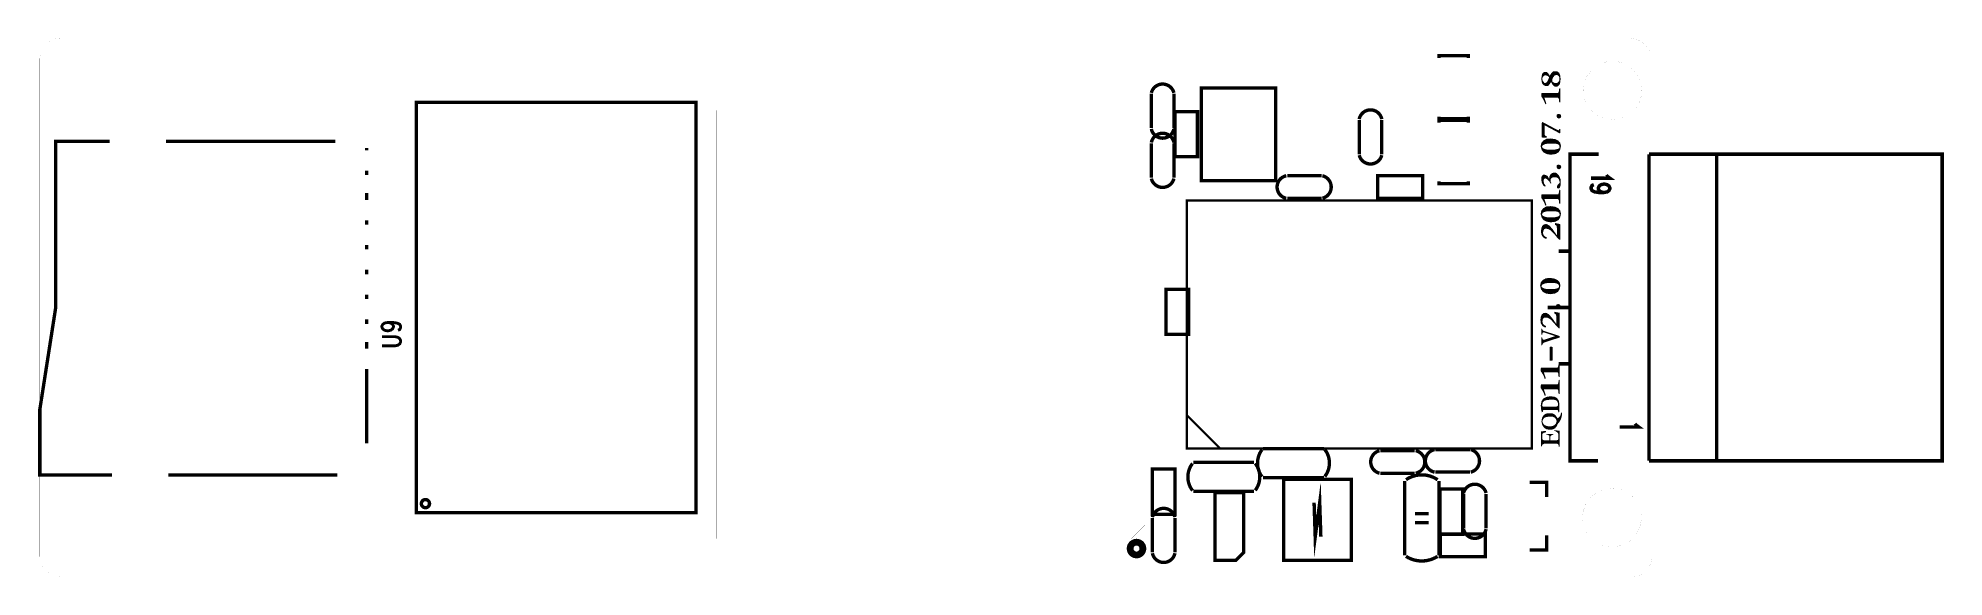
# Model space of a CAD drawing. Extents: x 99.9 to 184.4, y 100 to 123.9.
import ezdxf

# ---------------------------------------------------------------- set-up
doc = ezdxf.new("R2010")
doc.units = 0
doc.header["$MEASUREMENT"] = 0
doc.layers.add('L1-SILK_PHO', color=7, linetype='CONTINUOUS')

msp = doc.modelspace()

# ---------------------------------------------------------------- linework, layer by layer
at = {"layer": 'L1-SILK_PHO'}
for points, const_width in [([(100.899214, 123.89993, 0.4045754), (100.000054, 122.998992)], 0.001016), ([(171.500038, 122.999754, 0.3336009), (170.557952, 123.89993)], 0.001016), ([(150.2918, 121.472198, 0.7806352), (149.291802, 121.471436)], 0.150114), ([(159.510222, 120.306338, 0.820093), (158.510224, 120.306338)], 0.150114), ([(149.292056, 119.871744, 0.820093), (150.292054, 119.871744)], 0.150114), ([(150.292054, 119.269002, 0.820093), (149.292056, 119.269002)], 0.150114), ([(158.510478, 118.705884, 0.7806352), (159.510476, 118.706646)], 0.150114), ([(149.292056, 117.668548, 0.7806352), (150.292054, 117.66931)], 0.150114), ([(155.277312, 117.794278, 0.820093), (155.277312, 116.79428)], 0.150114), ([(156.877766, 116.794534, 0.7806352), (156.877004, 117.794532)], 0.150114), ([(154.199336, 105.643426, 0.3332211), (154.200352, 104.443784)], 0.150114), ([(156.984192, 104.45242, 0.3419085), (156.983176, 105.65257)], 0.150114), ([(159.409892, 105.59796, 0.7806352), (159.410654, 104.597962)], 0.150114), ([(161.010346, 104.597962, 0.8200898), (161.010346, 105.59796)], 0.150114), ([(161.853626, 105.646982, 0.8196814), (161.853626, 104.646984)], 0.150114), ([(163.454334, 104.647238, 0.7803916), (163.453318, 105.646982)], 0.150114), ([(151.115776, 105.03027, 0.3418642), (151.117046, 103.83012)], 0.150114), ([(153.900632, 103.839264, 0.3331647), (153.899616, 105.038652)], 0.150114), ([(161.98596, 104.309164, 0.3090916), (160.58515, 104.310434)], 0.150114), ([(164.135816, 103.720138, 0.7806352), (163.135818, 103.719376)], 0.150114), ([(150.337774, 102.650544, 0.7805931), (149.33803, 102.649782)], 0.150114), ([(163.136072, 102.119684, 0.820093), (164.13607, 102.119684)], 0.150114), ([(100.000054, 100.90023, 0.3878136), (100.90023, 100.000054)], 0.001016), ([(149.33803, 101.05009, 0.820093), (150.338028, 101.05009)], 0.150114), ([(160.584134, 100.91039, 0.2910309), (161.98342, 100.90912)], 0.150114), ([(170.60037, 100.000054, 0.3838488), (171.500038, 100.899722)], 0.001016)]:
    msp.add_lwpolyline(points, format="xyb", dxfattribs=dict(at, const_width=const_width))
for points, const_width in [([(170.557952, 123.89993), (100.899976, 123.89993)], 0.001016), ([(100.000054, 123.000008), (100.000054, 100.899976)], 0.001016), ([(162.046412, 123.020328), (162.046412, 123.120404), (163.346384, 123.120404), (163.346384, 123.020328)], 0.150114), ([(171.500038, 100.899976), (171.500038, 123.000008)], 0.001016), ([(151.50338, 121.689114), (154.80157, 121.689114), (154.80157, 117.570504), (151.50338, 117.570504), (151.50338, 121.689114)], 0.150114), ([(167.428164, 122.087132), (167.413432, 122.234452), (167.370252, 122.349514), (167.30091, 122.40514), (167.185086, 122.419618), (167.130222, 122.419618), (167.07485, 122.377962), (167.016684, 122.305318), (166.972234, 122.216672), (166.949628, 122.216672), (166.920164, 122.2756), (166.876222, 122.33402), (166.834566, 122.37593), (166.780464, 122.389392), (166.697152, 122.375422), (166.642288, 122.320558), (166.613332, 122.21972), (166.5986, 122.087386), (166.613332, 121.970038), (166.642288, 121.88317), (166.684198, 121.82729), (166.740078, 121.79935), (166.811198, 121.785126), (166.894002, 121.798842), (166.950644, 121.869708), (167.010334, 121.95937), (167.032432, 121.957846), (167.076882, 121.868946), (167.12057, 121.810526), (167.162226, 121.76887), (167.23106, 121.755154), (167.31488, 121.769124), (167.38473, 121.838974), (167.413432, 121.939558), (167.428164, 122.087132)], 0.0254), ([(166.94277, 122.157744), (166.897812, 122.037856), (166.896796, 122.035824), (166.851838, 121.96064), (166.849806, 121.958354), (166.804848, 121.913142), (166.799006, 121.90984), (166.739062, 121.894854), (166.72687, 121.898156), (166.666926, 121.958354), (166.665402, 121.960132), (166.63543, 122.00509), (166.633398, 122.009662), (166.618412, 122.084846), (166.618412, 122.089672), (166.633398, 122.164856), (166.63543, 122.169428), (166.665402, 122.214386), (166.668958, 122.217942), (166.713916, 122.247914), (166.71798, 122.249692), (166.777924, 122.264678), (166.785036, 122.264424), (166.874952, 122.234198), (166.880032, 122.23115), (166.939976, 122.171206), (166.94277, 122.157744)], 0.0254), ([(166.624, 122.117358), (166.624, 122.256804)], 0.0254), ([(166.624, 121.938288), (166.624, 122.05716)], 0.0254), ([(166.6494, 122.190256), (166.6494, 122.32767)], 0.0254), ([(166.6494, 121.873772), (166.6494, 121.984262)], 0.0254), ([(166.6748, 122.221752), (166.6748, 122.35307)], 0.0254), ([(166.6748, 121.83999), (166.6748, 121.95048)], 0.0254), ([(166.7002, 122.23877), (166.7002, 122.37593)], 0.0254), ([(166.7002, 121.819416), (166.7002, 121.92508)], 0.0254), ([(166.7256, 122.25147), (166.7256, 122.380248)], 0.0254), ([(166.7256, 121.806716), (166.7256, 121.89968)], 0.0254), ([(166.751, 122.25782), (166.751, 122.384312)], 0.0254), ([(166.751, 121.797064), (166.751, 121.897902)], 0.0254), ([(166.7764, 122.26417), (166.7764, 122.38863)], 0.0254), ([(166.7764, 121.791984), (166.7764, 121.904252)], 0.0254), ([(166.8018, 122.258582), (166.8018, 122.384058)], 0.0254), ([(166.8018, 121.786904), (166.8018, 121.910856)], 0.0254), ([(166.8272, 122.2502), (166.8272, 122.377708)], 0.0254), ([(166.8272, 121.78792), (166.8272, 121.935494)], 0.0254), ([(166.8526, 122.241818), (166.8526, 122.357642)], 0.0254), ([(166.8526, 121.791984), (166.8526, 121.96191)], 0.0254), ([(166.878, 122.232928), (166.878, 122.331734)], 0.0254), ([(166.878, 121.796302), (166.878, 122.004328)], 0.0254), ([(166.9034, 122.207782), (166.9034, 122.297952)], 0.0254), ([(166.9034, 121.810526), (166.9034, 122.052588)], 0.0254), ([(166.9288, 122.182382), (166.9288, 122.258074)], 0.0254), ([(166.9288, 121.842276), (166.9288, 122.120406)], 0.0254), ([(166.9542, 121.875042), (166.9542, 122.211592)], 0.0254), ([(166.9796, 121.913142), (166.9796, 122.23115)], 0.0254), ([(167.005, 121.951242), (167.005, 122.28195)], 0.0254), ([(167.0304, 121.96064), (167.0304, 122.32259)], 0.0254), ([(167.39362, 122.162316), (167.39362, 122.012202), (167.39108, 122.004582), (167.346122, 121.944638), (167.344852, 121.943368), (167.299894, 121.898156), (167.291004, 121.8946), (167.170862, 121.8946), (167.164004, 121.896632), (167.073834, 121.956576), (167.068754, 121.964196), (167.053768, 122.02414), (167.053768, 122.030744), (167.08374, 122.135646), (167.085518, 122.13971), (167.160702, 122.244612), (167.167052, 122.249438), (167.256968, 122.27941), (167.265096, 122.27941), (167.310054, 122.264424), (167.313102, 122.2629), (167.35806, 122.232928), (167.362378, 122.227848), (167.39235, 122.167904), (167.39362, 122.162316)], 0.0254), ([(167.0558, 122.037856), (167.0558, 122.35434)], 0.0254), ([(167.0558, 121.910856), (167.0558, 122.015504)], 0.0254), ([(167.0812, 122.126756), (167.0812, 122.382788)], 0.0254), ([(167.0812, 121.863104), (167.0812, 121.95175)], 0.0254), ([(167.1066, 122.16892), (167.1066, 122.401838)], 0.0254), ([(167.1066, 121.829322), (167.1066, 121.934986)], 0.0254), ([(167.132, 122.20448), (167.132, 122.419618)], 0.0254), ([(167.132, 121.799096), (167.132, 121.917968)], 0.0254), ([(167.1574, 122.24004), (167.1574, 122.419618)], 0.0254), ([(167.1574, 121.773696), (167.1574, 121.90095)], 0.0254), ([(167.1828, 122.254518), (167.1828, 122.419618)], 0.0254), ([(167.1828, 121.764806), (167.1828, 121.8946)], 0.0254), ([(167.2082, 122.263154), (167.2082, 122.416824)], 0.0254), ([(167.2082, 121.759726), (167.2082, 121.8946)], 0.0254), ([(167.2336, 122.271536), (167.2336, 122.413522)], 0.0254), ([(167.2336, 121.755662), (167.2336, 121.8946)], 0.0254), ([(167.259, 122.279918), (167.259, 122.410474)], 0.0254), ([(167.259, 121.759726), (167.259, 121.8946)], 0.0254), ([(167.2844, 122.272806), (167.2844, 122.407172)], 0.0254), ([(167.2844, 121.764044), (167.2844, 121.8946)], 0.0254), ([(167.3098, 122.264424), (167.3098, 122.398028)], 0.0254), ([(167.3098, 121.768362), (167.3098, 121.908062)], 0.0254), ([(167.3352, 122.248168), (167.3352, 122.377708)], 0.0254), ([(167.3352, 121.789444), (167.3352, 121.933462)], 0.0254), ([(167.3606, 122.230642), (167.3606, 122.357388)], 0.0254), ([(167.3606, 121.814844), (167.3606, 121.963942)], 0.0254), ([(167.386, 122.180604), (167.386, 122.307858)], 0.0254), ([(167.386, 121.843546), (167.386, 121.997724)], 0.0254), ([(167.4114, 121.932446), (167.4114, 122.24004)], 0.0254), ([(116.700046, 102.849934), (116.700046, 121.05005), (129.100072, 121.05005), (129.100072, 102.849934), (116.700046, 102.849934)], 0.150114), ([(149.292056, 121.43359), (149.292056, 119.90959)], 0.150114), ([(150.292054, 121.43359), (150.292054, 119.90959)], 0.150114), ([(167.413178, 121.659396), (167.398446, 121.666762), (167.393112, 121.661428), (167.378634, 121.545604), (167.377872, 121.542556), (167.3479, 121.467372), (167.335962, 121.459498), (166.61003, 121.459498), (166.5986, 121.425208), (166.5986, 121.311416), (166.641018, 121.254774), (166.64178, 121.253758), (166.686738, 121.178828), (166.687246, 121.177812), (166.732204, 121.087896), (166.732712, 121.086626), (166.772336, 120.981724), (166.795704, 120.997472), (166.708836, 121.258076), (166.721028, 121.27484), (167.320976, 121.27484), (167.329866, 121.271284), (167.360092, 121.241058), (167.36314, 121.236232), (167.378126, 121.191274), (167.378634, 121.18721), (167.378634, 121.143268), (167.391842, 121.064782), (167.413178, 121.064782), (167.413178, 121.659396)], 0.0254), ([(166.624, 121.277634), (166.624, 121.459498)], 0.0254), ([(166.6494, 121.241058), (166.6494, 121.459498)], 0.0254), ([(166.6748, 121.19864), (166.6748, 121.459498)], 0.0254), ([(166.7002, 121.152158), (166.7002, 121.459498)], 0.0254), ([(166.7256, 121.27484), (166.7256, 121.459498)], 0.0254), ([(166.7256, 121.101358), (166.7256, 121.208038)], 0.0254), ([(166.751, 121.27484), (166.751, 121.459498)], 0.0254), ([(166.751, 121.038112), (166.751, 121.131838)], 0.0254), ([(166.7764, 121.27484), (166.7764, 121.459498)], 0.0254), ([(166.7764, 120.984518), (166.7764, 121.055638)], 0.0254), ([(166.8018, 121.27484), (166.8018, 121.459498)], 0.0254), ([(166.8272, 121.27484), (166.8272, 121.459498)], 0.0254), ([(166.8526, 121.27484), (166.8526, 121.459498)], 0.0254), ([(166.878, 121.27484), (166.878, 121.459498)], 0.0254), ([(166.9034, 121.27484), (166.9034, 121.459498)], 0.0254), ([(166.9288, 121.27484), (166.9288, 121.459498)], 0.0254), ([(166.9542, 121.27484), (166.9542, 121.459498)], 0.0254), ([(166.9796, 121.27484), (166.9796, 121.459498)], 0.0254), ([(167.005, 121.27484), (167.005, 121.459498)], 0.0254), ([(167.0304, 121.27484), (167.0304, 121.459498)], 0.0254), ([(167.0558, 121.27484), (167.0558, 121.459498)], 0.0254), ([(167.0812, 121.27484), (167.0812, 121.459498)], 0.0254), ([(167.1066, 121.27484), (167.1066, 121.459498)], 0.0254), ([(167.132, 121.27484), (167.132, 121.459498)], 0.0254), ([(167.1574, 121.27484), (167.1574, 121.459498)], 0.0254), ([(167.1828, 121.27484), (167.1828, 121.459498)], 0.0254), ([(167.2082, 121.27484), (167.2082, 121.459498)], 0.0254), ([(167.2336, 121.27484), (167.2336, 121.459498)], 0.0254), ([(167.259, 121.27484), (167.259, 121.459498)], 0.0254), ([(167.2844, 121.27484), (167.2844, 121.459498)], 0.0254), ([(167.3098, 121.27484), (167.3098, 121.459498)], 0.0254), ([(167.3352, 121.26595), (167.3352, 121.459498)], 0.0254), ([(167.3606, 121.24055), (167.3606, 121.49963)], 0.0254), ([(167.386, 121.099326), (167.386, 121.60504)], 0.0254), ([(167.4114, 121.064782), (167.4114, 121.660412)], 0.0254), ([(149.011894, 120.69699), (149.011894, 101.697028), (130.011932, 101.697028), (130.011932, 120.69699), (149.011894, 120.69699)], 0.009906), ([(149.011894, 101.697028), (149.011894, 120.696736), (130.011932, 120.696736), (130.011932, 101.697028), (149.011894, 101.697028)], 0.009906), ([(150.338282, 118.636034), (150.338282, 120.63603), (151.33828, 120.63603), (151.33828, 118.636034), (150.338282, 118.636034)], 0.150114), ([(158.510224, 118.744238), (158.510224, 120.268238)], 0.150114), ([(159.510222, 118.744238), (159.510222, 120.268238)], 0.150114), ([(162.046412, 120.420384), (162.046412, 120.320308), (163.346384, 120.320308), (163.346384, 120.420384)], 0.150114), ([(162.046412, 120.14708), (162.046412, 120.246902), (163.346384, 120.246902), (163.346384, 120.14708)], 0.150114), ([(167.413178, 119.854472), (167.390064, 119.854472), (167.378126, 119.81815), (167.371776, 119.810784), (167.34155, 119.795798), (167.33012, 119.795798), (166.633144, 120.166384), (166.627302, 120.160542), (166.613586, 120.105424), (166.613586, 119.514874), (166.663878, 119.489728), (166.80307, 119.489728), (166.81323, 119.510048), (166.81323, 119.539258), (166.795958, 119.539258), (166.788846, 119.541544), (166.743888, 119.571516), (166.73957, 119.576342), (166.724584, 119.606314), (166.723314, 119.612156), (166.723314, 120.032018), (166.741856, 120.043194), (167.35679, 119.713248), (167.405304, 119.689118), (167.413178, 119.70512), (167.413178, 119.854472)], 0.0254), ([(166.624, 119.509794), (166.624, 120.14708)], 0.0254), ([(166.6494, 119.497094), (166.6494, 120.158002)], 0.0254), ([(166.6748, 119.489728), (166.6748, 120.144286)], 0.0254), ([(166.7002, 119.489728), (166.7002, 120.130824)], 0.0254), ([(166.7256, 120.039384), (166.7256, 120.117362)], 0.0254), ([(166.751, 120.038368), (166.751, 120.1039)], 0.0254), ([(166.7764, 120.024906), (166.7764, 120.090438)], 0.0254), ([(166.8018, 120.01119), (166.8018, 120.076722)], 0.0254), ([(166.8272, 119.997474), (166.8272, 120.06326)], 0.0254), ([(166.8526, 119.984012), (166.8526, 120.049798)], 0.0254), ([(166.878, 119.970296), (166.878, 120.036336)], 0.0254), ([(166.9034, 119.95658), (166.9034, 120.022874)], 0.0254), ([(166.9288, 119.943118), (166.9288, 120.009158)], 0.0254), ([(167.457374, 120.437402), (167.444166, 120.47728), (167.431974, 120.501664), (167.351456, 120.528588), (167.287194, 120.502934), (167.27424, 120.438418), (167.300656, 120.37187), (167.365934, 120.345708), (167.431212, 120.37187), (167.457374, 120.437402)], 0.0254), ([(167.2844, 120.412764), (167.2844, 120.489472)], 0.0254), ([(167.3098, 120.368314), (167.3098, 120.512078)], 0.0254), ([(167.3352, 120.358154), (167.3352, 120.522238)], 0.0254), ([(167.3606, 120.347994), (167.3606, 120.52554)], 0.0254), ([(167.386, 120.353836), (167.386, 120.517158)], 0.0254), ([(167.4114, 120.363996), (167.4114, 120.508522)], 0.0254), ([(167.4368, 120.38584), (167.4368, 120.492012)], 0.0254), ([(103.19893, 104.523286), (99.99853, 104.523286), (99.99853, 107.421426), (100.69957, 111.922306), (100.69957, 119.321326), (103.09987, 119.321326)], 0.150114), ([(105.59923, 119.321326), (113.09985, 119.321326)], 0.150114), ([(149.292056, 117.706902), (149.292056, 119.230902)], 0.150114), ([(150.292054, 117.706902), (150.292054, 119.230902)], 0.150114), ([(167.44315, 119.116856), (167.414194, 119.246142), (167.34282, 119.33174), (167.197024, 119.404892), (167.005508, 119.434356), (166.814754, 119.419624), (166.684198, 119.34698), (166.597838, 119.246396), (166.568882, 119.102378), (166.61257, 118.942612), (166.684452, 118.842028), (166.829994, 118.76913), (167.006016, 118.73992), (167.211756, 118.76913), (167.342058, 118.84152), (167.41394, 118.956582), (167.44315, 119.116856)], 0.0254), ([(166.5986, 118.993666), (166.5986, 119.247412)], 0.0254), ([(167.408352, 119.06885), (167.393366, 119.008906), (167.385746, 119.00027), (167.310816, 118.970298), (167.309038, 118.96979), (167.18915, 118.939564), (167.185848, 118.93931), (166.840916, 118.93931), (166.83736, 118.939818), (166.732458, 118.96979), (166.730172, 118.970552), (166.640256, 119.015764), (166.634668, 119.021352), (166.604442, 119.081296), (166.604442, 119.092726), (166.634668, 119.15267), (166.640256, 119.158258), (166.730172, 119.20347), (166.73322, 119.204486), (166.868094, 119.234458), (166.870888, 119.234712), (167.201088, 119.234712), (167.204136, 119.234458), (167.324024, 119.204232), (167.328596, 119.2022), (167.38854, 119.157242), (167.393366, 119.149622), (167.408352, 119.074438), (167.408352, 119.06885)], 0.0254), ([(166.624, 119.131588), (166.624, 119.276876)], 0.0254), ([(166.6494, 119.16283), (166.6494, 119.306594)], 0.0254), ([(166.6748, 119.17553), (166.6748, 119.336312)], 0.0254), ([(166.7002, 119.18823), (166.7002, 119.35587)], 0.0254), ([(166.7256, 119.489728), (166.7256, 119.604282)], 0.0254), ([(166.7256, 119.20093), (166.7256, 119.370094)], 0.0254), ([(166.751, 119.489728), (166.751, 119.56669)], 0.0254), ([(166.751, 119.208296), (166.751, 119.384318)], 0.0254), ([(166.7764, 119.489728), (166.7764, 119.549926)], 0.0254), ([(166.7764, 119.214138), (166.7764, 119.398288)], 0.0254), ([(166.8018, 119.489728), (166.8018, 119.539258)], 0.0254), ([(166.8018, 119.219726), (166.8018, 119.412512)], 0.0254), ([(166.8272, 119.225314), (166.8272, 119.42064)], 0.0254), ([(166.8526, 119.230902), (166.8526, 119.422418)], 0.0254), ([(166.878, 119.234712), (166.878, 119.42445)], 0.0254), ([(166.9034, 119.234712), (166.9034, 119.426482)], 0.0254), ([(166.9288, 119.234712), (166.9288, 119.42826)], 0.0254), ([(166.9542, 119.929402), (166.9542, 119.995696)], 0.0254), ([(166.9542, 119.234712), (166.9542, 119.430292)], 0.0254), ([(166.9796, 119.915686), (166.9796, 119.982234)], 0.0254), ([(166.9796, 119.234712), (166.9796, 119.432324)], 0.0254), ([(167.005, 119.902224), (167.005, 119.968772)], 0.0254), ([(167.005, 119.234712), (167.005, 119.434102)], 0.0254), ([(167.0304, 119.888508), (167.0304, 119.95531)], 0.0254), ([(167.0304, 119.234712), (167.0304, 119.430546)], 0.0254), ([(167.0558, 119.874792), (167.0558, 119.941594)], 0.0254), ([(167.0558, 119.234712), (167.0558, 119.426482)], 0.0254), ([(167.0812, 119.86133), (167.0812, 119.928132)], 0.0254), ([(167.0812, 119.234712), (167.0812, 119.422672)], 0.0254), ([(167.1066, 119.847614), (167.1066, 119.91467)], 0.0254), ([(167.1066, 119.234712), (167.1066, 119.418608)], 0.0254), ([(167.132, 119.833898), (167.132, 119.901208)], 0.0254), ([(167.132, 119.234712), (167.132, 119.414798)], 0.0254), ([(167.1574, 119.820436), (167.1574, 119.887746)], 0.0254), ([(167.1574, 119.234712), (167.1574, 119.410988)], 0.0254), ([(167.1828, 119.80672), (167.1828, 119.874284)], 0.0254), ([(167.1828, 119.234712), (167.1828, 119.406924)], 0.0254), ([(167.2082, 119.793004), (167.2082, 119.860568)], 0.0254), ([(167.2082, 119.233188), (167.2082, 119.399304)], 0.0254), ([(167.2336, 119.779542), (167.2336, 119.847106)], 0.0254), ([(167.2336, 119.226838), (167.2336, 119.386604)], 0.0254), ([(167.259, 119.765826), (167.259, 119.833644)], 0.0254), ([(167.259, 119.220488), (167.259, 119.373904)], 0.0254), ([(167.2844, 119.75211), (167.2844, 119.820182)], 0.0254), ([(167.2844, 119.214138), (167.2844, 119.361204)], 0.0254), ([(167.3098, 119.738648), (167.3098, 119.80672)], 0.0254), ([(167.3098, 119.207788), (167.3098, 119.348504)], 0.0254), ([(167.3352, 119.724932), (167.3352, 119.794274)], 0.0254), ([(167.3352, 119.19712), (167.3352, 119.335804)], 0.0254), ([(167.3606, 119.71147), (167.3606, 119.805196)], 0.0254), ([(167.3606, 119.17807), (167.3606, 119.310658)], 0.0254), ([(167.386, 119.69877), (167.386, 119.842026)], 0.0254), ([(167.386, 119.15902), (167.386, 119.280178)], 0.0254), ([(167.4114, 119.70131), (167.4114, 119.854472)], 0.0254), ([(167.4114, 118.952518), (167.4114, 119.249698)], 0.0254), ([(114.49939, 119.021606), (114.49939, 118.922546)], 0.150114), ([(166.5732, 119.086884), (166.5732, 119.123714)], 0.0254), ([(166.624, 118.92661), (166.624, 119.042434)], 0.0254), ([(166.6494, 118.89105), (166.6494, 119.011192)], 0.0254), ([(166.6748, 118.85549), (166.6748, 118.998492)], 0.0254), ([(166.7002, 118.834154), (166.7002, 118.985792)], 0.0254), ([(166.7256, 118.821454), (166.7256, 118.973092)], 0.0254), ([(166.751, 118.808754), (166.751, 118.964456)], 0.0254), ([(166.7764, 118.796054), (166.7764, 118.957344)], 0.0254), ([(166.8018, 118.783354), (166.8018, 118.949978)], 0.0254), ([(166.8272, 118.770654), (166.8272, 118.942612)], 0.0254), ([(166.8526, 118.76532), (166.8526, 118.93931)], 0.0254), ([(166.878, 118.761256), (166.878, 118.93931)], 0.0254), ([(166.9034, 118.756938), (166.9034, 118.93931)], 0.0254), ([(166.9288, 118.75262), (166.9288, 118.93931)], 0.0254), ([(166.9542, 118.748556), (166.9542, 118.93931)], 0.0254), ([(166.9796, 118.744238), (166.9796, 118.93931)], 0.0254), ([(167.005, 118.73992), (167.005, 118.93931)], 0.0254), ([(167.0304, 118.743222), (167.0304, 118.93931)], 0.0254), ([(167.0558, 118.747032), (167.0558, 118.93931)], 0.0254), ([(167.0812, 118.750588), (167.0812, 118.93931)], 0.0254), ([(167.1066, 118.754144), (167.1066, 118.93931)], 0.0254), ([(167.132, 118.7577), (167.132, 118.93931)], 0.0254), ([(167.1574, 118.76151), (167.1574, 118.93931)], 0.0254), ([(167.1828, 118.765066), (167.1828, 118.93931)], 0.0254), ([(167.2082, 118.768622), (167.2082, 118.94439)], 0.0254), ([(167.2336, 118.781322), (167.2336, 118.95074)], 0.0254), ([(167.259, 118.795292), (167.259, 118.95709)], 0.0254), ([(167.2844, 118.809516), (167.2844, 118.96344)], 0.0254), ([(167.3098, 118.82374), (167.3098, 118.96979)], 0.0254), ([(167.3352, 118.83771), (167.3352, 118.97995)], 0.0254), ([(167.3606, 118.871238), (167.3606, 118.99011)], 0.0254), ([(167.386, 118.911878), (167.386, 119.00027)], 0.0254), ([(167.4368, 119.082312), (167.4368, 119.144796)], 0.0254), ([(167.861996, 116.750084), (167.861996, 118.75008), (169.12209, 118.75008)], 0.1524), ([(171.362116, 118.75008), (171.362116, 105.149904)], 0.1524), ([(171.362116, 105.149904), (184.36209, 105.149904), (184.36209, 118.75008), (171.362116, 118.75008)], 0.1524), ([(171.372022, 105.139998), (174.36211, 105.149904), (174.36211, 118.75008), (171.372022, 118.75008)], 0.1524), ([(114.49939, 118.023386), (114.49939, 117.822726)], 0.150114), ([(156.839412, 117.794278), (155.315412, 117.794278)], 0.150114), ([(159.325056, 117.794278), (161.325052, 117.794278), (161.325052, 116.79428), (159.325056, 116.79428), (159.325056, 117.794278)], 0.150114), ([(162.046412, 117.546882), (162.046412, 117.44706), (163.346384, 117.44706), (163.346384, 117.546882)], 0.150114), ([(167.428418, 117.629686), (167.384476, 117.746272), (167.340788, 117.818916), (167.282622, 117.877336), (167.226742, 117.919246), (167.14216, 117.919246), (167.071548, 117.905022), (167.00119, 117.848634), (166.958264, 117.763036), (166.943532, 117.660166), (166.919656, 117.656102), (166.87546, 117.744494), (166.833296, 117.786404), (166.7764, 117.814852), (166.71925, 117.82933), (166.666164, 117.82933), (166.626794, 117.789706), (166.5986, 117.719348), (166.5986, 117.617748), (166.613332, 117.515132), (166.642288, 117.442488), (166.685722, 117.370352), (166.747952, 117.320314), (166.765478, 117.34673), (166.695628, 117.44452), (166.693342, 117.449854), (166.678356, 117.53977), (166.678356, 117.541802), (166.678356, 117.616986), (166.680388, 117.623844), (166.71036, 117.669056), (166.716964, 117.673882), (166.761922, 117.688868), (166.770558, 117.688614), (166.845742, 117.658642), (166.849806, 117.655848), (166.939976, 117.565932), (166.941754, 117.563646), (167.008302, 117.45722), (167.020494, 117.469412), (166.994586, 117.521228), (166.993316, 117.526816), (166.993316, 117.646958), (166.995348, 117.653816), (167.02532, 117.699028), (167.0304, 117.703346), (167.090344, 117.733318), (167.095932, 117.734588), (167.261032, 117.734588), (167.26662, 117.733318), (167.326564, 117.703346), (167.331136, 117.699536), (167.376094, 117.639592), (167.378126, 117.635782), (167.408098, 117.545866), (167.408606, 117.541802), (167.408606, 117.481858), (167.40505, 117.472968), (167.317166, 117.385084), (167.289226, 117.301264), (167.301672, 117.251734), (167.335962, 117.240304), (167.374062, 117.253004), (167.39997, 117.278658), (167.428418, 117.364002), (167.428418, 117.629686)], 0.0254), ([(166.624, 117.488462), (166.624, 117.782848)], 0.0254), ([(166.6494, 117.430804), (166.6494, 117.812312)], 0.0254), ([(166.6748, 117.388386), (166.6748, 117.82933)], 0.0254), ([(166.7002, 117.653562), (166.7002, 117.82933)], 0.0254), ([(166.7256, 117.67693), (166.7256, 117.827552)], 0.0254), ([(166.751, 117.685312), (166.751, 117.821202)], 0.0254), ([(166.7764, 117.686328), (166.7764, 117.814852)], 0.0254), ([(166.8018, 117.676168), (166.8018, 117.802152)], 0.0254), ([(166.8272, 117.666008), (166.8272, 117.789452)], 0.0254), ([(166.8526, 117.653308), (166.8526, 117.767354)], 0.0254), ([(166.878, 117.627908), (166.878, 117.739414)], 0.0254), ([(166.9034, 117.602508), (166.9034, 117.688614)], 0.0254), ([(166.9288, 117.577108), (166.9288, 117.649498)], 0.0254), ([(166.9542, 117.54358), (166.9542, 117.734842)], 0.0254), ([(166.9796, 117.50294), (166.9796, 117.805708)], 0.0254), ([(167.005, 117.668294), (167.005, 117.851936)], 0.0254), ([(167.005, 117.4623), (167.005, 117.5004)], 0.0254), ([(167.0304, 117.703346), (167.0304, 117.872256)], 0.0254), ([(167.0558, 117.716046), (167.0558, 117.892576)], 0.0254), ([(167.0812, 117.728746), (167.0812, 117.907054)], 0.0254), ([(167.1066, 117.734588), (167.1066, 117.912134)], 0.0254), ([(167.132, 117.734588), (167.132, 117.917214)], 0.0254), ([(167.1574, 117.734588), (167.1574, 117.919246)], 0.0254), ([(167.1828, 117.734588), (167.1828, 117.919246)], 0.0254), ([(167.2082, 117.734588), (167.2082, 117.919246)], 0.0254), ([(167.2336, 117.734588), (167.2336, 117.914166)], 0.0254), ([(167.259, 117.734588), (167.259, 117.895116)], 0.0254), ([(167.457374, 118.187216), (167.444166, 118.227094), (167.431974, 118.251478), (167.351456, 118.278402), (167.287194, 118.252748), (167.27424, 118.188232), (167.300656, 118.121684), (167.365934, 118.095522), (167.431212, 118.121684), (167.457374, 118.187216)], 0.0254), ([(167.2844, 118.162578), (167.2844, 118.239286)], 0.0254), ([(167.2844, 117.724428), (167.2844, 117.875558)], 0.0254), ([(167.3098, 118.118128), (167.3098, 118.261892)], 0.0254), ([(167.3098, 117.711728), (167.3098, 117.850158)], 0.0254), ([(167.3352, 118.107968), (167.3352, 118.272052)], 0.0254), ([(167.3352, 117.694202), (167.3352, 117.824758)], 0.0254), ([(167.3606, 118.097808), (167.3606, 118.275354)], 0.0254), ([(167.3606, 117.660166), (167.3606, 117.78615)], 0.0254), ([(167.386, 118.10365), (167.386, 118.266972)], 0.0254), ([(167.386, 117.611906), (167.386, 117.742462)], 0.0254), ([(167.4114, 118.11381), (167.4114, 118.258336)], 0.0254), ([(167.4114, 117.313202), (167.4114, 117.674644)], 0.0254), ([(167.4368, 118.135654), (167.4368, 118.241826)], 0.0254), ([(169.469308, 117.82933), (169.508932, 117.771672), (169.628058, 117.685058), (168.794684, 117.685058)], 0.1524), ([(169.350182, 117.050058), (169.23131, 117.07876), (169.151808, 117.136672), (169.112184, 117.223286), (169.112184, 117.251988), (169.151808, 117.338602), (169.23131, 117.39626), (169.350182, 117.425216), (169.39006, 117.425216), (169.508932, 117.39626), (169.588434, 117.338602), (169.628058, 117.251988), (169.628058, 117.223286), (169.588434, 117.136672), (169.508932, 117.07876), (169.350182, 117.050058), (169.151808, 117.050058), (168.953434, 117.07876), (168.834308, 117.136672), (168.794684, 117.223286), (168.794684, 117.280944), (168.834308, 117.367558), (168.91381, 117.39626)], 0.1524), ([(114.49939, 117.022626), (114.49939, 116.722906)], 0.150114), ([(150.86203, 105.69702), (166.161974, 105.69702), (166.161974, 116.696998), (150.86203, 116.696998), (150.86203, 105.69702)], 0.100076), ([(156.839412, 116.79428), (155.315412, 116.79428)], 0.150114), ([(167.413178, 117.159024), (167.398446, 117.16639), (167.393112, 117.161056), (167.378634, 117.045232), (167.377872, 117.042184), (167.3479, 116.967), (167.335962, 116.959126), (166.61003, 116.959126), (166.5986, 116.924836), (166.5986, 116.811044), (166.641018, 116.754402), (166.64178, 116.753386), (166.686738, 116.678456), (166.687246, 116.67744), (166.732204, 116.587524), (166.732712, 116.586254), (166.772336, 116.481352), (166.795704, 116.4971), (166.708836, 116.757704), (166.721028, 116.774468), (167.320976, 116.774468), (167.329866, 116.770912), (167.360092, 116.740686), (167.36314, 116.73586), (167.378126, 116.690902), (167.378634, 116.686838), (167.378634, 116.642896), (167.391842, 116.56441), (167.413178, 116.56441), (167.413178, 117.159024)], 0.0254), ([(166.624, 116.777262), (166.624, 116.959126)], 0.0254), ([(166.6494, 116.740686), (166.6494, 116.959126)], 0.0254), ([(166.6748, 116.698268), (166.6748, 116.959126)], 0.0254), ([(166.7002, 117.358668), (166.7002, 117.43817)], 0.0254), ([(166.7002, 116.651786), (166.7002, 116.959126)], 0.0254), ([(166.7256, 117.338348), (166.7256, 117.40261)], 0.0254), ([(166.7256, 116.774468), (166.7256, 116.959126)], 0.0254), ([(166.7256, 116.600986), (166.7256, 116.707666)], 0.0254), ([(166.751, 117.324886), (166.751, 117.36705)], 0.0254), ([(166.751, 116.774468), (166.751, 116.959126)], 0.0254), ([(166.751, 116.53774), (166.751, 116.631466)], 0.0254), ([(166.7764, 116.774468), (166.7764, 116.959126)], 0.0254), ([(166.8018, 116.774468), (166.8018, 116.959126)], 0.0254), ([(166.8272, 116.774468), (166.8272, 116.959126)], 0.0254), ([(166.8526, 116.774468), (166.8526, 116.959126)], 0.0254), ([(166.878, 116.774468), (166.878, 116.959126)], 0.0254), ([(166.9034, 116.774468), (166.9034, 116.959126)], 0.0254), ([(166.9288, 116.774468), (166.9288, 116.959126)], 0.0254), ([(166.9542, 116.774468), (166.9542, 116.959126)], 0.0254), ([(166.9796, 116.774468), (166.9796, 116.959126)], 0.0254), ([(167.005, 116.774468), (167.005, 116.959126)], 0.0254), ([(167.0304, 116.774468), (167.0304, 116.959126)], 0.0254), ([(167.0558, 116.774468), (167.0558, 116.959126)], 0.0254), ([(167.0812, 116.774468), (167.0812, 116.959126)], 0.0254), ([(167.1066, 116.774468), (167.1066, 116.959126)], 0.0254), ([(167.132, 116.774468), (167.132, 116.959126)], 0.0254), ([(167.1574, 116.774468), (167.1574, 116.959126)], 0.0254), ([(167.1828, 116.774468), (167.1828, 116.959126)], 0.0254), ([(167.2082, 116.774468), (167.2082, 116.959126)], 0.0254), ([(167.2336, 116.774468), (167.2336, 116.959126)], 0.0254), ([(167.259, 116.774468), (167.259, 116.959126)], 0.0254), ([(167.2844, 116.774468), (167.2844, 116.959126)], 0.0254), ([(167.3098, 117.24894), (167.3098, 117.36324)], 0.0254), ([(167.3098, 116.774468), (167.3098, 116.959126)], 0.0254), ([(167.3352, 117.240558), (167.3352, 117.403118)], 0.0254), ([(167.3352, 116.765578), (167.3352, 116.959126)], 0.0254), ([(167.3606, 117.248432), (167.3606, 117.428518)], 0.0254), ([(167.3606, 116.740178), (167.3606, 116.999258)], 0.0254), ([(167.386, 117.264942), (167.386, 117.453918)], 0.0254), ([(167.386, 116.598954), (167.386, 117.104668)], 0.0254), ([(167.4114, 116.56441), (167.4114, 117.16004)], 0.0254), ([(167.861996, 116.750084), (167.861996, 105.149904), (169.092118, 105.149904)], 0.1524), ([(114.49939, 115.821206), (114.49939, 115.623086)], 0.150114), ([(167.44315, 116.116608), (167.414194, 116.245894), (167.34282, 116.331492), (167.197024, 116.404644), (167.005508, 116.434108), (166.814754, 116.419376), (166.684198, 116.346732), (166.597838, 116.246148), (166.568882, 116.10213), (166.61257, 115.942364), (166.684452, 115.84178), (166.829994, 115.768882), (167.006016, 115.739672), (167.211756, 115.768882), (167.342058, 115.841272), (167.41394, 115.956334), (167.44315, 116.116608)], 0.0254), ([(166.5732, 116.086636), (166.5732, 116.123466)], 0.0254), ([(166.5986, 115.993418), (166.5986, 116.247164)], 0.0254), ([(167.408352, 116.068602), (167.393366, 116.008658), (167.385746, 116.000022), (167.310816, 115.97005), (167.309038, 115.969542), (167.18915, 115.939316), (167.185848, 115.939062), (166.840916, 115.939062), (166.83736, 115.93957), (166.732458, 115.969542), (166.730172, 115.970304), (166.640256, 116.015516), (166.634668, 116.021104), (166.604442, 116.081048), (166.604442, 116.092478), (166.634668, 116.152422), (166.640256, 116.15801), (166.730172, 116.203222), (166.73322, 116.204238), (166.868094, 116.23421), (166.870888, 116.234464), (167.201088, 116.234464), (167.204136, 116.23421), (167.324024, 116.203984), (167.328596, 116.201952), (167.38854, 116.156994), (167.393366, 116.149374), (167.408352, 116.07419), (167.408352, 116.068602)], 0.0254), ([(166.624, 116.13134), (166.624, 116.276628)], 0.0254), ([(166.624, 115.926362), (166.624, 116.042186)], 0.0254), ([(166.6494, 116.162582), (166.6494, 116.306346)], 0.0254), ([(166.6494, 115.890802), (166.6494, 116.010944)], 0.0254), ([(166.6748, 116.175282), (166.6748, 116.336064)], 0.0254), ([(166.6748, 115.855242), (166.6748, 115.998244)], 0.0254), ([(166.7002, 116.187982), (166.7002, 116.355622)], 0.0254), ([(166.7002, 115.833906), (166.7002, 115.985544)], 0.0254), ([(166.7256, 116.200682), (166.7256, 116.369846)], 0.0254), ([(166.7256, 115.821206), (166.7256, 115.972844)], 0.0254), ([(166.751, 116.208048), (166.751, 116.38407)], 0.0254), ([(166.751, 115.808506), (166.751, 115.964208)], 0.0254), ([(166.7764, 116.484146), (166.7764, 116.555266)], 0.0254), ([(166.7764, 116.21389), (166.7764, 116.39804)], 0.0254), ([(166.7764, 115.795806), (166.7764, 115.957096)], 0.0254), ([(166.8018, 116.219478), (166.8018, 116.412264)], 0.0254), ([(166.8018, 115.783106), (166.8018, 115.94973)], 0.0254), ([(166.8272, 116.225066), (166.8272, 116.420392)], 0.0254), ([(166.8272, 115.770406), (166.8272, 115.942364)], 0.0254), ([(166.8526, 116.230654), (166.8526, 116.42217)], 0.0254), ([(166.8526, 115.765072), (166.8526, 115.939062)], 0.0254), ([(166.878, 116.234464), (166.878, 116.424202)], 0.0254), ([(166.878, 115.761008), (166.878, 115.939062)], 0.0254), ([(166.9034, 116.234464), (166.9034, 116.426234)], 0.0254), ([(166.9034, 115.75669), (166.9034, 115.939062)], 0.0254), ([(166.9288, 116.234464), (166.9288, 116.428012)], 0.0254), ([(166.9288, 115.752372), (166.9288, 115.939062)], 0.0254), ([(166.9542, 116.234464), (166.9542, 116.430044)], 0.0254), ([(166.9542, 115.748308), (166.9542, 115.939062)], 0.0254), ([(166.9796, 116.234464), (166.9796, 116.432076)], 0.0254), ([(166.9796, 115.74399), (166.9796, 115.939062)], 0.0254), ([(167.005, 116.234464), (167.005, 116.433854)], 0.0254), ([(167.005, 115.739672), (167.005, 115.939062)], 0.0254), ([(167.0304, 116.234464), (167.0304, 116.430298)], 0.0254), ([(167.0304, 115.742974), (167.0304, 115.939062)], 0.0254), ([(167.0558, 116.234464), (167.0558, 116.426234)], 0.0254), ([(167.0558, 115.746784), (167.0558, 115.939062)], 0.0254), ([(167.0812, 116.234464), (167.0812, 116.422424)], 0.0254), ([(167.0812, 115.75034), (167.0812, 115.939062)], 0.0254), ([(167.1066, 116.234464), (167.1066, 116.41836)], 0.0254), ([(167.1066, 115.753896), (167.1066, 115.939062)], 0.0254), ([(167.132, 116.234464), (167.132, 116.41455)], 0.0254), ([(167.132, 115.757452), (167.132, 115.939062)], 0.0254), ([(167.1574, 116.234464), (167.1574, 116.41074)], 0.0254), ([(167.1574, 115.761262), (167.1574, 115.939062)], 0.0254), ([(167.1828, 116.234464), (167.1828, 116.406676)], 0.0254), ([(167.1828, 115.764818), (167.1828, 115.939062)], 0.0254), ([(167.2082, 116.23294), (167.2082, 116.399056)], 0.0254), ([(167.2082, 115.768374), (167.2082, 115.944142)], 0.0254), ([(167.2336, 116.22659), (167.2336, 116.386356)], 0.0254), ([(167.2336, 115.781074), (167.2336, 115.950492)], 0.0254), ([(167.259, 116.22024), (167.259, 116.373656)], 0.0254), ([(167.259, 115.795044), (167.259, 115.956842)], 0.0254), ([(167.2844, 116.21389), (167.2844, 116.360956)], 0.0254), ([(167.2844, 115.809268), (167.2844, 115.963192)], 0.0254), ([(167.3098, 116.20754), (167.3098, 116.348256)], 0.0254), ([(167.3098, 115.823492), (167.3098, 115.969542)], 0.0254), ([(167.3352, 116.196872), (167.3352, 116.335556)], 0.0254), ([(167.3352, 115.837462), (167.3352, 115.979702)], 0.0254), ([(167.3606, 116.177822), (167.3606, 116.31041)], 0.0254), ([(167.3606, 115.87099), (167.3606, 115.989862)], 0.0254), ([(167.386, 116.158772), (167.386, 116.27993)], 0.0254), ([(167.386, 115.91163), (167.386, 116.000022)], 0.0254), ([(167.4114, 115.95227), (167.4114, 116.24945)], 0.0254), ([(167.4368, 116.082064), (167.4368, 116.144548)], 0.0254), ([(167.413178, 115.64112), (167.198548, 115.681506), (167.198548, 115.628928), (167.267636, 115.587526), (167.273478, 115.578636), (167.288464, 115.47348), (167.288718, 115.471702), (167.288718, 115.156742), (167.265604, 115.149376), (167.086026, 115.403884), (166.996618, 115.508024), (166.922958, 115.581684), (166.851076, 115.624864), (166.79545, 115.638834), (166.711376, 115.624864), (166.641272, 115.56873), (166.598346, 115.4684), (166.583614, 115.336574), (166.598346, 115.190778), (166.670228, 115.075716), (166.75481, 115.019328), (166.81323, 115.019328), (166.81323, 115.05819), (166.746174, 115.08486), (166.741856, 115.087654), (166.696898, 115.132612), (166.695374, 115.134644), (166.665402, 115.179602), (166.66337, 115.184174), (166.648384, 115.259104), (166.64813, 115.261644), (166.648384, 115.263676), (166.66337, 115.353846), (166.66464, 115.357402), (166.694612, 115.417346), (166.69893, 115.422172), (166.743888, 115.452398), (166.751, 115.45443), (166.82593, 115.45443), (166.82847, 115.454176), (166.9034, 115.43919), (166.90721, 115.437666), (167.012366, 115.377722), (167.014906, 115.37569), (167.104822, 115.285774), (167.105584, 115.285012)], 0.0254), ([(166.5986, 115.19027), (166.5986, 115.469162)], 0.0254), ([(166.624, 115.14963), (166.624, 115.528344)], 0.0254), ([(166.6494, 115.269772), (166.6494, 115.575334)], 0.0254), ([(166.6494, 115.10899), (166.6494, 115.254532)], 0.0254), ([(166.6748, 115.377722), (166.6748, 115.595654)], 0.0254), ([(166.6748, 115.072668), (166.6748, 115.165378)], 0.0254), ([(166.7002, 115.423188), (166.7002, 115.615974)], 0.0254), ([(166.7002, 115.05565), (166.7002, 115.129564)], 0.0254), ([(166.7256, 115.439952), (166.7256, 115.62715)], 0.0254), ([(166.7256, 115.038886), (166.7256, 115.104164)], 0.0254), ([(166.751, 115.45443), (166.751, 115.631468)], 0.0254), ([(166.751, 115.021868), (166.751, 115.083082)], 0.0254), ([(166.7764, 115.45443), (166.7764, 115.635532)], 0.0254), ([(166.7764, 115.019328), (166.7764, 115.072922)], 0.0254), ([(166.8018, 115.45443), (166.8018, 115.637056)], 0.0254), ([(166.8018, 115.019328), (166.8018, 115.062762)], 0.0254), ([(166.8272, 115.45443), (166.8272, 115.630706)], 0.0254), ([(166.8526, 115.44935), (166.8526, 115.623848)], 0.0254), ([(166.878, 115.44427), (166.878, 115.608608)], 0.0254), ([(166.9034, 115.43919), (166.9034, 115.593368)], 0.0254), ([(166.9288, 115.425474), (166.9288, 115.575842)], 0.0254), ([(166.9542, 115.410996), (166.9542, 115.550442)], 0.0254), ([(166.9796, 115.396264), (166.9796, 115.525042)], 0.0254), ([(167.005, 115.381786), (167.005, 115.498372)], 0.0254), ([(167.0304, 115.360196), (167.0304, 115.468654)], 0.0254), ([(167.0558, 115.334796), (167.0558, 115.438936)], 0.0254), ([(167.0812, 115.309396), (167.0812, 115.409472)], 0.0254), ([(167.105584, 115.285012), (167.225472, 115.150138), (167.22598, 115.14963), (167.285416, 115.075208), (167.386254, 114.97437), (167.413178, 114.97437), (167.413178, 115.64112)], 0.0254), ([(167.1066, 115.283742), (167.1066, 115.374674)], 0.0254), ([(167.132, 115.255294), (167.132, 115.338606)], 0.0254), ([(167.1574, 115.226592), (167.1574, 115.302538)], 0.0254), ([(167.1828, 115.198144), (167.1828, 115.266724)], 0.0254), ([(167.2082, 115.623086), (167.2082, 115.679728)], 0.0254), ([(167.2082, 115.169442), (167.2082, 115.230656)], 0.0254), ([(167.2336, 115.607846), (167.2336, 115.674902)], 0.0254), ([(167.2336, 115.139978), (167.2336, 115.194588)], 0.0254), ([(167.259, 115.592606), (167.259, 115.670076)], 0.0254), ([(167.259, 115.108228), (167.259, 115.158774)], 0.0254), ([(167.2844, 115.50269), (167.2844, 115.66525)], 0.0254), ([(167.2844, 115.076478), (167.2844, 115.14709)], 0.0254), ([(167.3098, 115.050824), (167.3098, 115.660678)], 0.0254), ([(167.3352, 115.025424), (167.3352, 115.655852)], 0.0254), ([(167.3606, 115.000024), (167.3606, 115.651026)], 0.0254), ([(167.386, 114.974624), (167.386, 115.6462)], 0.0254), ([(167.4114, 114.97437), (167.4114, 115.641628)], 0.0254), ([(114.49939, 114.721386), (114.49939, 114.523266)], 0.150114), ([(167.861996, 114.450114), (167.362124, 114.450114)], 0.1524), ([(114.49939, 113.621566), (114.49939, 113.423446)], 0.150114), ([(167.41775, 112.930432), (167.389048, 113.059718), (167.317674, 113.145316), (167.171624, 113.218468), (166.980108, 113.247932), (166.789354, 113.2332), (166.658798, 113.160556), (166.572438, 113.059972), (166.543736, 112.915954), (166.58717, 112.756188), (166.659052, 112.655604), (166.804594, 112.582706), (166.98087, 112.553496), (167.18661, 112.582706), (167.316658, 112.655096), (167.38854, 112.770158), (167.41775, 112.930432)], 0.0254), ([(166.8526, 113.048288), (166.8526, 113.238026)], 0.0254), ([(166.878, 113.048288), (166.878, 113.240058)], 0.0254), ([(166.9034, 113.048288), (166.9034, 113.241836)], 0.0254), ([(166.9288, 113.048288), (166.9288, 113.243868)], 0.0254), ([(166.9542, 113.048288), (166.9542, 113.2459)], 0.0254), ([(166.9796, 113.048288), (166.9796, 113.247678)], 0.0254), ([(167.005, 113.048288), (167.005, 113.244122)], 0.0254), ([(167.0304, 113.048288), (167.0304, 113.240058)], 0.0254), ([(114.49939, 112.521746), (114.49939, 112.323626)], 0.150114), ([(150.941278, 112.754918), (150.941278, 110.754922), (149.94128, 110.754922), (149.94128, 112.754918), (150.941278, 112.754918)], 0.150114), ([(166.5478, 112.900714), (166.5478, 112.936782)], 0.0254), ([(166.5732, 112.807496), (166.5732, 113.060734)], 0.0254), ([(167.382952, 112.882426), (167.367966, 112.822482), (167.360346, 112.813846), (167.285416, 112.783874), (167.283638, 112.783366), (167.16375, 112.75314), (167.160702, 112.752886), (166.815516, 112.752886), (166.812214, 112.753394), (166.707058, 112.783366), (166.705026, 112.784128), (166.614856, 112.82934), (166.609268, 112.834928), (166.579296, 112.894872), (166.579296, 112.906302), (166.609268, 112.966246), (166.614856, 112.971834), (166.705026, 113.017046), (166.70782, 113.018062), (166.842948, 113.048034), (166.845488, 113.048288), (167.175688, 113.048288), (167.178736, 113.048034), (167.298624, 113.017808), (167.303196, 113.015776), (167.363394, 112.970818), (167.36822, 112.963198), (167.383206, 112.888014), (167.382952, 112.882426)], 0.0254), ([(166.5986, 112.94491), (166.5986, 113.090452)], 0.0254), ([(166.5986, 112.740186), (166.5986, 112.856264)], 0.0254), ([(166.624, 112.976406), (166.624, 113.12017)], 0.0254), ([(166.624, 112.704626), (166.624, 112.824768)], 0.0254), ([(166.6494, 112.989106), (166.6494, 113.149634)], 0.0254), ([(166.6494, 112.669066), (166.6494, 112.812068)], 0.0254), ([(166.6748, 113.001806), (166.6748, 113.169446)], 0.0254), ([(166.6748, 112.64773), (166.6748, 112.799368)], 0.0254), ([(166.7002, 113.014506), (166.7002, 113.18367)], 0.0254), ([(166.7002, 112.63503), (166.7002, 112.786668)], 0.0254), ([(166.7256, 113.021872), (166.7256, 113.19764)], 0.0254), ([(166.7256, 112.62233), (166.7256, 112.778032)], 0.0254), ([(166.751, 113.02746), (166.751, 113.211864)], 0.0254), ([(166.751, 112.60963), (166.751, 112.77092)], 0.0254), ([(166.7764, 113.033302), (166.7764, 113.226088)], 0.0254), ([(166.7764, 112.59693), (166.7764, 112.763554)], 0.0254), ([(166.8018, 113.03889), (166.8018, 113.234216)], 0.0254), ([(166.8018, 112.58423), (166.8018, 112.756442)], 0.0254), ([(166.8272, 113.044478), (166.8272, 113.235994)], 0.0254), ([(166.8272, 112.578896), (166.8272, 112.752886)], 0.0254), ([(166.8526, 112.574832), (166.8526, 112.752886)], 0.0254), ([(166.878, 112.570514), (166.878, 112.752886)], 0.0254), ([(166.9034, 112.566196), (166.9034, 112.752886)], 0.0254), ([(166.9288, 112.562132), (166.9288, 112.752886)], 0.0254), ([(166.9542, 112.557814), (166.9542, 112.752886)], 0.0254), ([(166.9796, 112.553496), (166.9796, 112.752886)], 0.0254), ([(167.005, 112.556798), (167.005, 112.752886)], 0.0254), ([(167.0304, 112.560608), (167.0304, 112.752886)], 0.0254), ([(167.0558, 113.048288), (167.0558, 113.236248)], 0.0254), ([(167.0558, 112.564164), (167.0558, 112.752886)], 0.0254), ([(167.0812, 113.048288), (167.0812, 113.232184)], 0.0254), ([(167.0812, 112.56772), (167.0812, 112.752886)], 0.0254), ([(167.1066, 113.048288), (167.1066, 113.228374)], 0.0254), ([(167.1066, 112.571276), (167.1066, 112.752886)], 0.0254), ([(167.132, 113.048288), (167.132, 113.224564)], 0.0254), ([(167.132, 112.575086), (167.132, 112.752886)], 0.0254), ([(167.1574, 113.048288), (167.1574, 113.2205)], 0.0254), ([(167.1574, 112.578642), (167.1574, 112.752886)], 0.0254), ([(167.1828, 113.047018), (167.1828, 113.21288)], 0.0254), ([(167.1828, 112.582198), (167.1828, 112.757966)], 0.0254), ([(167.2082, 113.040668), (167.2082, 113.20018)], 0.0254), ([(167.2082, 112.594898), (167.2082, 112.764316)], 0.0254), ([(167.2336, 113.034318), (167.2336, 113.18748)], 0.0254), ([(167.2336, 112.608868), (167.2336, 112.770666)], 0.0254), ([(167.259, 113.027968), (167.259, 113.17478)], 0.0254), ([(167.259, 112.623092), (167.259, 112.777016)], 0.0254), ([(167.2844, 113.021618), (167.2844, 113.16208)], 0.0254), ([(167.2844, 112.637062), (167.2844, 112.783366)], 0.0254), ([(167.3098, 113.01095), (167.3098, 113.14938)], 0.0254), ([(167.3098, 112.651286), (167.3098, 112.793526)], 0.0254), ([(167.3352, 112.9919), (167.3352, 113.124234)], 0.0254), ([(167.3352, 112.684814), (167.3352, 112.803686)], 0.0254), ([(167.3606, 112.97285), (167.3606, 113.093754)], 0.0254), ([(167.3606, 112.725454), (167.3606, 112.813846)], 0.0254), ([(167.386, 112.766094), (167.386, 113.063274)], 0.0254), ([(167.4114, 112.895634), (167.4114, 112.958626)], 0.0254), ([(167.388032, 111.704882), (167.173402, 111.745268), (167.173402, 111.69269), (167.242236, 111.651288), (167.248332, 111.642398), (167.263318, 111.537242), (167.263318, 111.535464), (167.263318, 111.220504), (167.240204, 111.213138), (167.060626, 111.467646), (166.971218, 111.571786), (166.897812, 111.645446), (166.825676, 111.688626), (166.77005, 111.702596), (166.685976, 111.688626), (166.616126, 111.632492), (166.572946, 111.532162), (166.558468, 111.400336), (166.572946, 111.254794), (166.644828, 111.139478), (166.72941, 111.08309), (166.78783, 111.08309), (166.78783, 111.121952), (166.720774, 111.148622), (166.71671, 111.151416), (166.671498, 111.196374), (166.669974, 111.198406), (166.640002, 111.243364), (166.638224, 111.247936), (166.623238, 111.322866), (166.622984, 111.325406), (166.622984, 111.327438), (166.63797, 111.417608), (166.63924, 111.421164), (166.669212, 111.481108), (166.67353, 111.485934), (166.718488, 111.51616), (166.7256, 111.518192), (166.80053, 111.518192), (166.80307, 111.517938), (166.878, 111.502952), (166.88181, 111.501428), (166.986966, 111.441484), (166.989506, 111.439452), (167.079676, 111.349536), (167.080184, 111.348774), (167.200072, 111.2139), (167.20058, 111.213392), (167.260016, 111.13897), (167.360854, 111.038132), (167.388032, 111.038132), (167.388032, 111.704882)], 0.0254), ([(166.5986, 111.213646), (166.5986, 111.591852)], 0.0254), ([(166.624, 111.333026), (166.624, 111.638842)], 0.0254), ([(166.6494, 111.441484), (166.6494, 111.659162)], 0.0254), ([(166.6748, 111.48695), (166.6748, 111.679482)], 0.0254), ([(166.7002, 111.503714), (166.7002, 111.690912)], 0.0254), ([(166.7256, 111.518192), (166.7256, 111.69523)], 0.0254), ([(166.751, 111.518192), (166.751, 111.699294)], 0.0254), ([(166.7764, 111.518192), (166.7764, 111.701072)], 0.0254), ([(167.861996, 111.949992), (166.861998, 111.949992)], 0.1524), ([(166.8018, 111.518192), (166.8018, 111.694722)], 0.0254), ([(166.8272, 111.513112), (166.8272, 111.68761)], 0.0254), ([(166.8526, 111.508032), (166.8526, 111.67237)], 0.0254), ([(166.878, 111.502952), (166.878, 111.65713)], 0.0254), ([(166.9034, 111.489236), (166.9034, 111.639858)], 0.0254), ([(166.9288, 111.474758), (166.9288, 111.614458)], 0.0254), ([(166.9542, 111.46028), (166.9542, 111.589058)], 0.0254), ([(166.9796, 111.445802), (166.9796, 111.562134)], 0.0254), ([(167.1828, 111.687102), (167.1828, 111.74349)], 0.0254), ([(167.2082, 111.671862), (167.2082, 111.738664)], 0.0254), ([(167.2336, 111.656622), (167.2336, 111.733838)], 0.0254), ([(167.432228, 112.000792), (167.41902, 112.04067), (167.406574, 112.065054), (167.326056, 112.091978), (167.261794, 112.066324), (167.24884, 112.001808), (167.27551, 111.93526), (167.340534, 111.909098), (167.405812, 111.93526), (167.432228, 112.000792)], 0.0254), ([(167.259, 111.976408), (167.259, 112.052608)], 0.0254), ([(167.259, 111.566706), (167.259, 111.729012)], 0.0254), ([(167.2844, 111.931704), (167.2844, 112.075468)], 0.0254), ([(167.2844, 111.114586), (167.2844, 111.72444)], 0.0254), ([(167.3098, 111.921544), (167.3098, 112.085628)], 0.0254), ([(167.3098, 111.089186), (167.3098, 111.719614)], 0.0254), ([(167.3352, 111.911384), (167.3352, 112.08893)], 0.0254), ([(167.3352, 111.063786), (167.3352, 111.714788)], 0.0254), ([(167.3606, 111.917226), (167.3606, 112.080548)], 0.0254), ([(167.3606, 111.038386), (167.3606, 111.709962)], 0.0254), ([(167.386, 111.927386), (167.386, 112.071912)], 0.0254), ([(167.386, 111.038132), (167.386, 111.70539)], 0.0254), ([(167.4114, 111.948976), (167.4114, 112.055656)], 0.0254), ([(114.49939, 111.421926), (114.49939, 111.221266)], 0.150114), ([(115.44427, 111.289084), (115.563396, 111.260128), (115.642898, 111.20247), (115.682522, 111.115856), (115.682522, 111.087154), (115.642898, 111.00054), (115.563396, 110.942628), (115.44427, 110.913926), (115.404646, 110.913926), (115.28552, 110.942628), (115.206272, 111.00054), (115.166648, 111.087154), (115.166648, 111.115856), (115.206272, 111.20247), (115.28552, 111.260128), (115.44427, 111.289084), (115.642898, 111.289084), (115.841272, 111.260128), (115.960398, 111.20247), (116.000022, 111.115856), (116.000022, 111.058198), (115.960398, 110.971584), (115.880896, 110.942628)], 0.127), ([(115.166648, 110.24997), (115.76177, 110.24997), (115.880896, 110.278926), (115.960398, 110.336584), (116.000022, 110.423198), (116.000022, 110.480856), (115.960398, 110.56747), (115.880896, 110.625128), (115.76177, 110.654084), (115.166648, 110.654084)], 0.127), ([(166.5732, 111.254286), (166.5732, 111.53267)], 0.0254), ([(167.388032, 110.671356), (166.676578, 110.908338), (166.67353, 110.909862), (166.628572, 110.939834), (166.623238, 110.947454), (166.610792, 110.997746), (166.603172, 110.997746), (166.603172, 110.753144), (166.610792, 110.753144), (166.623238, 110.803436), (166.624254, 110.805976), (166.63924, 110.836202), (166.644828, 110.84179), (166.6748, 110.856776), (166.680642, 110.858046), (166.710614, 110.858046), (166.714678, 110.857538), (167.209724, 110.692438), (167.20947, 110.668308), (166.699438, 110.503208), (166.69004, 110.50397), (166.659814, 110.518956), (166.656512, 110.521496), (166.641526, 110.536482), (166.63924, 110.539784), (166.624254, 110.569756), (166.623492, 110.57128), (166.611554, 110.607602), (166.603172, 110.607602), (166.603172, 110.28807), (166.612062, 110.28807), (166.638732, 110.355126), (166.64305, 110.36046), (166.702994, 110.405418), (166.70655, 110.40745), (167.388032, 110.6297), (167.388032, 110.671356)], 0.0254), ([(166.624, 111.173006), (166.624, 111.318802)], 0.0254), ([(166.624, 110.805468), (166.624, 110.945168)], 0.0254), ([(166.6494, 111.13643), (166.6494, 111.229394)], 0.0254), ([(166.6494, 110.844076), (166.6494, 110.925864)], 0.0254), ([(166.6748, 111.119666), (166.6748, 111.193326)], 0.0254), ([(166.6748, 110.856776), (166.6748, 110.9091)], 0.0254), ([(166.7002, 111.102648), (166.7002, 111.167926)], 0.0254), ([(166.7002, 110.858046), (166.7002, 110.900464)], 0.0254), ([(166.7256, 111.08563), (166.7256, 111.146844)], 0.0254), ([(166.7256, 110.853728), (166.7256, 110.892082)], 0.0254), ([(166.751, 111.08309), (166.751, 111.136684)], 0.0254), ([(166.751, 110.845346), (166.751, 110.883446)], 0.0254), ([(166.7764, 111.08309), (166.7764, 111.126524)], 0.0254), ([(166.7764, 110.836964), (166.7764, 110.875064)], 0.0254), ([(166.8018, 110.828328), (166.8018, 110.866682)], 0.0254), ([(166.8272, 110.819946), (166.8272, 110.858046)], 0.0254), ([(166.8526, 110.811564), (166.8526, 110.849664)], 0.0254), ([(166.878, 110.802928), (166.878, 110.841282)], 0.0254), ([(166.9034, 110.794546), (166.9034, 110.832646)], 0.0254), ([(166.9288, 110.786164), (166.9288, 110.824264)], 0.0254), ([(166.9542, 110.777528), (166.9542, 110.815882)], 0.0254), ([(166.9796, 110.769146), (166.9796, 110.807246)], 0.0254), ([(167.005, 111.423958), (167.005, 111.532416)], 0.0254), ([(167.005, 110.760764), (167.005, 110.798864)], 0.0254), ([(167.0304, 111.398558), (167.0304, 111.502952)], 0.0254), ([(167.0304, 110.752128), (167.0304, 110.790482)], 0.0254), ([(167.0558, 111.373158), (167.0558, 111.473234)], 0.0254), ([(167.0558, 110.743746), (167.0558, 110.781846)], 0.0254), ([(167.0812, 111.347758), (167.0812, 111.438436)], 0.0254), ([(167.0812, 110.735364), (167.0812, 110.773464)], 0.0254), ([(167.1066, 111.319056), (167.1066, 111.402368)], 0.0254), ([(167.1066, 110.726728), (167.1066, 110.765082)], 0.0254), ([(167.132, 111.290608), (167.132, 111.366554)], 0.0254), ([(167.132, 110.718346), (167.132, 110.756446)], 0.0254), ([(167.1574, 111.261906), (167.1574, 111.330486)], 0.0254), ([(167.1574, 110.709964), (167.1574, 110.748064)], 0.0254), ([(167.1828, 111.233458), (167.1828, 111.294418)], 0.0254), ([(167.1828, 110.701328), (167.1828, 110.739682)], 0.0254), ([(167.2082, 111.20374), (167.2082, 111.258604)], 0.0254), ([(167.2082, 110.692946), (167.2082, 110.731046)], 0.0254), ([(167.2336, 111.17199), (167.2336, 111.222536)], 0.0254), ([(167.2336, 110.579408), (167.2336, 110.722664)], 0.0254), ([(167.259, 111.14024), (167.259, 111.210852)], 0.0254), ([(167.259, 110.587536), (167.259, 110.714282)], 0.0254), ([(167.2844, 110.595918), (167.2844, 110.705646)], 0.0254), ([(114.49939, 110.421166), (114.49939, 110.121446)], 0.150114), ([(166.624, 110.318042), (166.624, 110.570264)], 0.0254), ([(166.6494, 110.365286), (166.6494, 110.528608)], 0.0254), ([(166.6748, 110.384336), (166.6748, 110.51159)], 0.0254), ([(166.7002, 110.403386), (166.7002, 110.503462)], 0.0254), ([(166.7256, 110.413546), (166.7256, 110.511844)], 0.0254), ([(166.751, 110.421928), (166.751, 110.519972)], 0.0254), ([(166.7764, 110.43031), (166.7764, 110.5281)], 0.0254), ([(166.8018, 110.438438), (166.8018, 110.536482)], 0.0254), ([(166.8272, 110.44682), (166.8272, 110.54461)], 0.0254), ([(166.8526, 110.454948), (166.8526, 110.552738)], 0.0254), ([(166.878, 110.46333), (166.878, 110.56112)], 0.0254), ([(166.9034, 110.471712), (166.9034, 110.569248)], 0.0254), ([(166.9288, 110.47984), (166.9288, 110.577376)], 0.0254), ([(166.9542, 110.488222), (166.9542, 110.585758)], 0.0254), ([(167.072818, 110.190534), (167.02532, 110.202472), (166.963344, 110.190026), (166.963344, 109.610652), (167.02532, 109.598206), (167.072818, 109.610144), (167.072818, 110.190534)], 0.0254), ([(166.9796, 110.49635), (166.9796, 110.593886)], 0.0254), ([(166.9796, 109.60735), (166.9796, 110.193328)], 0.0254), ([(167.005, 110.504732), (167.005, 110.602268)], 0.0254), ([(167.005, 109.60227), (167.005, 110.198408)], 0.0254), ([(167.0304, 110.513114), (167.0304, 110.610396)], 0.0254), ([(167.0304, 109.599476), (167.0304, 110.201202)], 0.0254), ([(167.0558, 110.521242), (167.0558, 110.618524)], 0.0254), ([(167.0558, 109.605826), (167.0558, 110.194852)], 0.0254), ([(167.0812, 110.529624), (167.0812, 110.626906)], 0.0254), ([(167.1066, 110.537752), (167.1066, 110.635034)], 0.0254), ([(167.132, 110.546134), (167.132, 110.643162)], 0.0254), ([(167.1574, 110.554516), (167.1574, 110.651544)], 0.0254), ([(167.1828, 110.562644), (167.1828, 110.659672)], 0.0254), ([(167.2082, 110.571026), (167.2082, 110.6678)], 0.0254), ([(167.3098, 110.604046), (167.3098, 110.697264)], 0.0254), ([(167.3352, 110.612428), (167.3352, 110.688882)], 0.0254), ([(167.3606, 110.62081), (167.3606, 110.680246)], 0.0254), ([(167.386, 110.628938), (167.386, 110.671864)], 0.0254), ([(114.49939, 109.222286), (114.49939, 105.922826)], 0.150114), ([(167.388032, 109.472476), (167.373046, 109.479842), (167.367712, 109.474508), (167.353234, 109.358684), (167.352472, 109.355636), (167.3225, 109.280452), (167.310562, 109.272578), (166.58463, 109.272578), (166.5732, 109.238288), (166.5732, 109.124496), (166.615872, 109.067854), (166.61638, 109.066838), (166.661592, 108.991908), (166.661846, 108.990892), (166.707058, 108.900976), (166.707566, 108.899706), (166.746936, 108.794804), (166.770558, 108.810552), (166.683436, 109.071156), (166.695628, 109.08792), (167.295576, 109.08792), (167.30472, 109.084364), (167.334692, 109.054138), (167.33774, 109.049312), (167.352726, 109.004354), (167.353234, 109.00029), (167.353234, 108.956348), (167.366442, 108.877862), (167.388032, 108.877862), (167.388032, 109.472476)], 0.0254), ([(166.5986, 109.090714), (166.5986, 109.272578)], 0.0254), ([(166.624, 109.054392), (166.624, 109.272578)], 0.0254), ([(166.6494, 109.011974), (166.6494, 109.272578)], 0.0254), ([(166.6748, 108.965238), (166.6748, 109.272578)], 0.0254), ([(166.7002, 109.08792), (166.7002, 109.272578)], 0.0254), ([(166.7002, 108.914438), (166.7002, 109.021372)], 0.0254), ([(166.7256, 109.08792), (166.7256, 109.272578)], 0.0254), ([(166.751, 109.08792), (166.751, 109.272578)], 0.0254), ([(166.7764, 109.08792), (166.7764, 109.272578)], 0.0254), ([(166.8018, 109.08792), (166.8018, 109.272578)], 0.0254), ([(166.8272, 109.08792), (166.8272, 109.272578)], 0.0254), ([(166.8526, 109.08792), (166.8526, 109.272578)], 0.0254), ([(166.878, 109.08792), (166.878, 109.272578)], 0.0254), ([(166.9034, 109.08792), (166.9034, 109.272578)], 0.0254), ([(166.9288, 109.08792), (166.9288, 109.272578)], 0.0254), ([(166.9542, 109.08792), (166.9542, 109.272578)], 0.0254), ([(166.9796, 109.08792), (166.9796, 109.272578)], 0.0254), ([(167.005, 109.08792), (167.005, 109.272578)], 0.0254), ([(167.0304, 109.08792), (167.0304, 109.272578)], 0.0254), ([(167.0558, 109.08792), (167.0558, 109.272578)], 0.0254), ([(167.0812, 109.08792), (167.0812, 109.272578)], 0.0254), ([(167.1066, 109.08792), (167.1066, 109.272578)], 0.0254), ([(167.132, 109.08792), (167.132, 109.272578)], 0.0254), ([(167.1574, 109.08792), (167.1574, 109.272578)], 0.0254), ([(167.1828, 109.08792), (167.1828, 109.272578)], 0.0254), ([(167.2082, 109.08792), (167.2082, 109.272578)], 0.0254), ([(167.2336, 109.08792), (167.2336, 109.272578)], 0.0254), ([(167.259, 109.08792), (167.259, 109.272578)], 0.0254), ([(167.2844, 109.08792), (167.2844, 109.272578)], 0.0254), ([(167.861996, 109.450124), (167.362124, 109.450124)], 0.1524), ([(167.3098, 109.07903), (167.3098, 109.272578)], 0.0254), ([(167.3352, 109.05363), (167.3352, 109.312456)], 0.0254), ([(167.3606, 108.912914), (167.3606, 109.417358)], 0.0254), ([(167.386, 108.877862), (167.386, 109.473492)], 0.0254), ([(167.388032, 108.722414), (167.373046, 108.72978), (167.367712, 108.724446), (167.353234, 108.608622), (167.352472, 108.605574), (167.3225, 108.53039), (167.310562, 108.522516), (166.58463, 108.522516), (166.5732, 108.488226), (166.5732, 108.374434), (166.615872, 108.317792), (166.61638, 108.316776), (166.661592, 108.241846), (166.661846, 108.24083), (166.707058, 108.150914), (166.707566, 108.149644), (166.746936, 108.044742), (166.770558, 108.06049), (166.683436, 108.321094), (166.695628, 108.337858), (167.295576, 108.337858), (167.30472, 108.334302), (167.334692, 108.304076), (167.33774, 108.29925), (167.352726, 108.254292), (167.353234, 108.250228), (167.353234, 108.206286), (167.366442, 108.1278), (167.388032, 108.1278), (167.388032, 108.722414)], 0.0254), ([(166.5986, 108.340652), (166.5986, 108.522516)], 0.0254), ([(166.624, 108.30433), (166.624, 108.522516)], 0.0254), ([(166.6494, 108.261912), (166.6494, 108.522516)], 0.0254), ([(166.6748, 108.215176), (166.6748, 108.522516)], 0.0254), ([(166.7002, 108.337858), (166.7002, 108.522516)], 0.0254), ([(166.7002, 108.164376), (166.7002, 108.27131)], 0.0254), ([(166.7256, 108.851446), (166.7256, 108.945172)], 0.0254), ([(166.7256, 108.337858), (166.7256, 108.522516)], 0.0254), ([(166.7256, 108.101384), (166.7256, 108.19511)], 0.0254), ([(166.751, 108.797344), (166.751, 108.868972)], 0.0254), ([(166.751, 108.337858), (166.751, 108.522516)], 0.0254), ([(166.7764, 108.337858), (166.7764, 108.522516)], 0.0254), ([(166.8018, 108.337858), (166.8018, 108.522516)], 0.0254), ([(166.8272, 108.337858), (166.8272, 108.522516)], 0.0254), ([(166.8526, 108.337858), (166.8526, 108.522516)], 0.0254), ([(166.878, 108.337858), (166.878, 108.522516)], 0.0254), ([(166.9034, 108.337858), (166.9034, 108.522516)], 0.0254), ([(166.9288, 108.337858), (166.9288, 108.522516)], 0.0254), ([(166.9542, 108.337858), (166.9542, 108.522516)], 0.0254), ([(166.9796, 108.337858), (166.9796, 108.522516)], 0.0254), ([(167.005, 108.337858), (167.005, 108.522516)], 0.0254), ([(167.0304, 108.337858), (167.0304, 108.522516)], 0.0254), ([(167.0558, 108.337858), (167.0558, 108.522516)], 0.0254), ([(167.0812, 108.337858), (167.0812, 108.522516)], 0.0254), ([(167.1066, 108.337858), (167.1066, 108.522516)], 0.0254), ([(167.132, 108.337858), (167.132, 108.522516)], 0.0254), ([(167.1574, 108.337858), (167.1574, 108.522516)], 0.0254), ([(167.1828, 108.337858), (167.1828, 108.522516)], 0.0254), ([(167.2082, 108.337858), (167.2082, 108.522516)], 0.0254), ([(167.2336, 108.337858), (167.2336, 108.522516)], 0.0254), ([(167.259, 108.337858), (167.259, 108.522516)], 0.0254), ([(167.2844, 108.337858), (167.2844, 108.522516)], 0.0254), ([(167.3098, 108.328968), (167.3098, 108.522516)], 0.0254), ([(167.3352, 108.303568), (167.3352, 108.562394)], 0.0254), ([(167.3606, 108.162852), (167.3606, 108.667296)], 0.0254), ([(167.386, 108.1278), (167.386, 108.72343)], 0.0254), ([(167.373046, 107.693714), (167.343836, 107.824778), (167.272208, 107.925108), (167.157146, 107.982766), (166.981124, 107.997498), (166.804848, 107.968034), (166.674546, 107.895644), (166.602664, 107.780582), (166.573454, 107.60456), (166.588186, 107.442), (166.614856, 107.321604), (166.643812, 107.331256), (166.652956, 107.3404), (166.652956, 107.39501), (166.661592, 107.407202), (166.70655, 107.422188), (166.710614, 107.42295), (167.295576, 107.42295), (167.30472, 107.41914), (167.334692, 107.389168), (167.337994, 107.382564), (167.350948, 107.317794), (167.362886, 107.317794), (167.373046, 107.338114), (167.373046, 107.693714)], 0.0254), ([(166.5986, 107.395264), (166.5986, 107.755944)], 0.0254), ([(167.338248, 107.665266), (167.338248, 107.605068), (167.334692, 107.596178), (167.30472, 107.566206), (167.301418, 107.563666), (167.24122, 107.533694), (167.235632, 107.532424), (166.65067, 107.532424), (166.638732, 107.540552), (166.60876, 107.615482), (166.608252, 107.623356), (166.638224, 107.743244), (166.641526, 107.749086), (166.71671, 107.82427), (166.722044, 107.827318), (166.8272, 107.85729), (166.829232, 107.857798), (166.979346, 107.872784), (166.980616, 107.872784), (167.145716, 107.872784), (167.149018, 107.872276), (167.254174, 107.842304), (167.260524, 107.837986), (167.320468, 107.763056), (167.323262, 107.757214), (167.338248, 107.667298), (167.338248, 107.665266)], 0.0254), ([(166.624, 107.686094), (166.624, 107.814618)], 0.0254), ([(166.624, 107.324652), (166.624, 107.577382)], 0.0254), ([(166.6494, 107.75696), (166.6494, 107.855258)], 0.0254), ([(166.6494, 107.336844), (166.6494, 107.532424)], 0.0254), ([(166.6748, 107.78236), (166.6748, 107.895644)], 0.0254), ([(166.6748, 107.41152), (166.6748, 107.532424)], 0.0254), ([(166.7002, 107.80776), (166.7002, 107.909868)], 0.0254), ([(166.7002, 107.420156), (166.7002, 107.532424)], 0.0254), ([(166.7256, 107.828334), (166.7256, 107.924092)], 0.0254), ([(166.7256, 107.42295), (166.7256, 107.532424)], 0.0254), ([(166.751, 108.047282), (166.751, 108.11891)], 0.0254), ([(166.751, 107.8357), (166.751, 107.938062)], 0.0254), ([(166.751, 107.42295), (166.751, 107.532424)], 0.0254), ([(166.7764, 107.842812), (166.7764, 107.952286)], 0.0254), ([(166.7764, 107.42295), (166.7764, 107.532424)], 0.0254), ([(166.8018, 107.850178), (166.8018, 107.966256)], 0.0254), ([(166.8018, 107.42295), (166.8018, 107.532424)], 0.0254), ([(166.8272, 107.85729), (166.8272, 107.971844)], 0.0254), ([(166.8272, 107.42295), (166.8272, 107.532424)], 0.0254), ([(166.8526, 107.860084), (166.8526, 107.975908)], 0.0254), ([(166.8526, 107.42295), (166.8526, 107.532424)], 0.0254), ([(166.878, 107.862624), (166.878, 107.980226)], 0.0254), ([(166.878, 107.42295), (166.878, 107.532424)], 0.0254), ([(166.9034, 107.865164), (166.9034, 107.984544)], 0.0254), ([(166.9034, 107.42295), (166.9034, 107.532424)], 0.0254), ([(166.9288, 107.867704), (166.9288, 107.988608)], 0.0254), ([(166.9288, 107.42295), (166.9288, 107.532424)], 0.0254), ([(166.9542, 107.870244), (166.9542, 107.992926)], 0.0254), ([(166.9542, 107.42295), (166.9542, 107.532424)], 0.0254), ([(166.9796, 107.872784), (166.9796, 107.997244)], 0.0254), ([(166.9796, 107.42295), (166.9796, 107.532424)], 0.0254), ([(167.005, 107.872784), (167.005, 107.995466)], 0.0254), ([(167.005, 107.42295), (167.005, 107.532424)], 0.0254), ([(167.0304, 107.872784), (167.0304, 107.99318)], 0.0254), ([(167.0304, 107.42295), (167.0304, 107.532424)], 0.0254), ([(167.0558, 107.872784), (167.0558, 107.991148)], 0.0254), ([(167.0558, 107.42295), (167.0558, 107.532424)], 0.0254), ([(167.0812, 107.872784), (167.0812, 107.989116)], 0.0254), ([(167.0812, 107.42295), (167.0812, 107.532424)], 0.0254), ([(167.1066, 107.872784), (167.1066, 107.98683)], 0.0254), ([(167.1066, 107.42295), (167.1066, 107.532424)], 0.0254), ([(167.132, 107.872784), (167.132, 107.984798)], 0.0254), ([(167.132, 107.42295), (167.132, 107.532424)], 0.0254), ([(167.1574, 107.86999), (167.1574, 107.982512)], 0.0254), ([(167.1574, 107.42295), (167.1574, 107.532424)], 0.0254), ([(167.1828, 107.862878), (167.1828, 107.969812)], 0.0254), ([(167.1828, 107.42295), (167.1828, 107.532424)], 0.0254), ([(167.2082, 107.855512), (167.2082, 107.957112)], 0.0254), ([(167.2082, 107.42295), (167.2082, 107.532424)], 0.0254), ([(167.2336, 107.848146), (167.2336, 107.944412)], 0.0254), ([(167.2336, 107.42295), (167.2336, 107.532424)], 0.0254), ([(167.259, 107.839764), (167.259, 107.931712)], 0.0254), ([(167.259, 107.42295), (167.259, 107.542584)], 0.0254), ([(167.2844, 107.808268), (167.2844, 107.90809)], 0.0254), ([(167.2844, 107.42295), (167.2844, 107.555284)], 0.0254), ([(167.3098, 107.776518), (167.3098, 107.87253)], 0.0254), ([(167.3098, 107.41406), (167.3098, 107.571286)], 0.0254), ([(167.3352, 107.685078), (167.3352, 107.83697)], 0.0254), ([(167.3352, 107.388406), (167.3352, 107.596686)], 0.0254), ([(167.3606, 107.317794), (167.3606, 107.74934)], 0.0254), ([(152.34158, 105.698544), (150.861268, 107.178856)], 0.100076), ([(167.388032, 106.468926), (167.173402, 106.495596), (167.173402, 106.488738), (167.240458, 106.461814), (167.242744, 106.460544), (167.287702, 106.430572), (167.289734, 106.429048), (167.334692, 106.38409), (167.336978, 106.380788), (167.351964, 106.350816), (167.353234, 106.344974), (167.353234, 106.11993), (167.352726, 106.11612), (167.33774, 106.070908), (167.32885, 106.06278), (167.268652, 106.047794), (167.265604, 106.047286), (166.980616, 106.047286), (166.967916, 106.059986), (166.967916, 106.225086), (166.971726, 106.233976), (167.03167, 106.29392), (167.035988, 106.296714), (167.103044, 106.323638), (167.103044, 106.332274), (166.828216, 106.332274), (166.828216, 106.324908), (166.878762, 106.312462), (166.881302, 106.311446), (166.941246, 106.281474), (166.948358, 106.270044), (166.948358, 106.059986), (166.935658, 106.047286), (166.710614, 106.047286), (166.707566, 106.047794), (166.647622, 106.06278), (166.638478, 106.070908), (166.623492, 106.11612), (166.622984, 106.11993), (166.622984, 106.344974), (166.628064, 106.355134), (166.688008, 106.400092), (166.692072, 106.402378), (166.78783, 106.429556), (166.78783, 106.465624), (166.68242, 106.452416), (166.588186, 106.438954), (166.588186, 105.802684), (166.597076, 105.802684), (166.623746, 105.86974), (166.62908, 105.875836), (166.70401, 105.920794), (166.710614, 105.922826), (167.265604, 105.922826), (167.269668, 105.922064), (167.314626, 105.907078), (167.319706, 105.90403), (167.349678, 105.874058), (167.351964, 105.870756), (167.36695, 105.840784), (167.368474, 105.834942), (167.368474, 105.787698), (167.388032, 105.787698), (167.388032, 106.468926)], 0.0254), ([(167.49268, 107.25785), (167.482774, 107.277408), (167.471344, 107.277408), (167.458136, 107.197906), (167.457374, 107.195366), (167.427402, 107.120436), (167.424608, 107.116118), (167.37965, 107.07116), (167.37838, 107.06989), (167.318182, 107.024932), (167.300402, 107.027726), (167.22598, 107.131866), (167.153082, 107.204764), (167.067738, 107.247436), (166.951152, 107.247436), (166.804594, 107.232704), (166.704772, 107.175554), (166.632636, 107.060492), (166.603426, 106.900218), (166.632636, 106.75493), (166.705026, 106.638852), (166.805864, 106.56697), (166.951152, 106.538014), (167.08247, 106.552492), (167.1828, 106.595418), (167.254682, 106.681778), (167.298878, 106.785156), (167.30091, 106.788204), (167.375078, 106.877358), (167.434006, 106.980228), (167.478202, 107.112816), (167.49268, 107.25785)], 0.0254), ([(167.277796, 106.911648), (167.247824, 106.806492), (167.245538, 106.802174), (167.185594, 106.727244), (167.181276, 106.723688), (167.09136, 106.67873), (167.087042, 106.67746), (166.951914, 106.662474), (166.94912, 106.662474), (166.828978, 106.67746), (166.825676, 106.678476), (166.72052, 106.723434), (166.715694, 106.727244), (166.65575, 106.802174), (166.653464, 106.805984), (166.623492, 106.896154), (166.623492, 106.904028), (166.653464, 106.994198), (166.65575, 106.998008), (166.715694, 107.072938), (166.722044, 107.077256), (166.8272, 107.107228), (166.828978, 107.107736), (166.94912, 107.122722), (166.950644, 107.122722), (167.085518, 107.122722), (167.09136, 107.121452), (167.181276, 107.076494), (167.184578, 107.074208), (167.244522, 107.01401), (167.24757, 107.009184), (167.277796, 106.919014), (167.277796, 106.911648)], 0.0254), ([(166.624, 106.905552), (166.624, 107.01274)], 0.0254), ([(166.624, 106.797856), (166.624, 106.89463)], 0.0254), ([(166.6494, 106.981752), (166.6494, 107.087162)], 0.0254), ([(166.6494, 106.728006), (166.6494, 106.81843)], 0.0254), ([(166.6748, 107.021884), (166.6748, 107.127802)], 0.0254), ([(166.6748, 106.687366), (166.6748, 106.778298)], 0.0254), ([(166.7002, 107.053634), (166.7002, 107.168442)], 0.0254), ([(166.7002, 106.646726), (166.7002, 106.746548)], 0.0254), ([(166.7256, 107.078272), (166.7256, 107.187746)], 0.0254), ([(166.7256, 106.624374), (166.7256, 106.721148)], 0.0254), ([(166.751, 107.085638), (166.751, 107.202224)], 0.0254), ([(166.751, 106.606086), (166.751, 106.71048)], 0.0254), ([(166.7764, 107.09275), (166.7764, 107.216702)], 0.0254), ([(166.7764, 106.588052), (166.7764, 106.699558)], 0.0254), ([(166.8018, 107.100116), (166.8018, 107.23118)], 0.0254), ([(166.8018, 106.569764), (166.8018, 106.688636)], 0.0254), ([(166.8272, 107.107228), (166.8272, 107.23499)], 0.0254), ([(166.8272, 106.562652), (166.8272, 106.677968)], 0.0254), ([(166.8526, 107.11053), (166.8526, 107.23753)], 0.0254), ([(166.8526, 106.557572), (166.8526, 106.674412)], 0.0254), ([(166.878, 107.113832), (166.878, 107.24007)], 0.0254), ([(166.878, 106.552492), (166.878, 106.671364)], 0.0254), ([(166.9034, 107.11688), (166.9034, 107.24261)], 0.0254), ([(166.9034, 106.547412), (166.9034, 106.668062)], 0.0254), ([(166.9288, 107.120182), (166.9288, 107.24515)], 0.0254), ([(166.9288, 106.542332), (166.9288, 106.665014)], 0.0254), ([(166.9542, 107.122722), (166.9542, 107.247436)], 0.0254), ([(166.9542, 106.538268), (166.9542, 106.662728)], 0.0254), ([(166.9796, 107.122722), (166.9796, 107.247436)], 0.0254), ([(166.9796, 106.541062), (166.9796, 106.665522)], 0.0254), ([(167.005, 107.122722), (167.005, 107.247436)], 0.0254), ([(167.005, 106.543856), (167.005, 106.668316)], 0.0254), ([(167.0304, 107.122722), (167.0304, 107.247436)], 0.0254), ([(167.0304, 106.54665), (167.0304, 106.67111)], 0.0254), ([(167.0558, 107.122722), (167.0558, 107.247436)], 0.0254), ([(167.0558, 106.549444), (167.0558, 106.673904)], 0.0254), ([(167.0812, 107.122722), (167.0812, 107.240578)], 0.0254), ([(167.0812, 106.552238), (167.0812, 106.676698)], 0.0254), ([(167.1066, 107.113832), (167.1066, 107.227878)], 0.0254), ([(167.1066, 106.562906), (167.1066, 106.68635)], 0.0254), ([(167.132, 107.101132), (167.132, 107.215178)], 0.0254), ([(167.132, 106.573828), (167.132, 106.69905)], 0.0254), ([(167.1574, 107.088432), (167.1574, 107.200446)], 0.0254), ([(167.1574, 106.58475), (167.1574, 106.71175)], 0.0254), ([(167.1828, 107.075478), (167.1828, 107.175046)], 0.0254), ([(167.1828, 106.595418), (167.1828, 106.724704)], 0.0254), ([(167.1828, 106.484928), (167.1828, 106.49458)], 0.0254), ([(167.2082, 107.050586), (167.2082, 107.149646)], 0.0254), ([(167.2082, 106.625898), (167.2082, 106.755438)], 0.0254), ([(167.2082, 106.474768), (167.2082, 106.491278)], 0.0254), ([(167.2336, 107.025186), (167.2336, 107.121198)], 0.0254), ([(167.2336, 106.656378), (167.2336, 106.787188)], 0.0254), ([(167.2336, 106.464608), (167.2336, 106.48823)], 0.0254), ([(167.259, 106.975148), (167.259, 107.085638)], 0.0254), ([(167.259, 106.691684), (167.259, 106.845608)], 0.0254), ([(167.259, 106.449876), (167.259, 106.484928)], 0.0254), ([(167.2844, 106.75112), (167.2844, 107.050078)], 0.0254), ([(167.2844, 106.432858), (167.2844, 106.48188)], 0.0254), ([(167.3098, 106.798872), (167.3098, 107.022392)], 0.0254), ([(167.3098, 106.408982), (167.3098, 106.478578)], 0.0254), ([(167.3352, 106.829352), (167.3352, 107.037632)], 0.0254), ([(167.3606, 106.859832), (167.3606, 107.056682)], 0.0254), ([(167.386, 106.896408), (167.386, 107.07751)], 0.0254), ([(167.4114, 106.940858), (167.4114, 107.10291)], 0.0254), ([(167.4368, 106.98861), (167.4368, 107.143804)], 0.0254), ([(167.4622, 107.06481), (167.4622, 107.222036)], 0.0254), ([(167.4876, 107.20705), (167.4876, 107.267756)], 0.0254), ([(170.742102, 106.79557), (170.781726, 106.737912), (170.900852, 106.651298), (170.067224, 106.651298)], 0.1524), ([(156.949902, 105.68432), (154.249882, 105.68432)], 0.150114), ([(159.448246, 105.59796), (160.972246, 105.59796)], 0.150114), ([(163.415726, 105.646982), (161.891726, 105.646982)], 0.150114), ([(166.5986, 105.806748), (166.5986, 106.440478)], 0.0254), ([(166.624, 106.350308), (166.624, 106.444034)], 0.0254), ([(166.624, 105.870248), (166.624, 106.114596)], 0.0254), ([(166.6494, 106.37139), (166.6494, 106.447844)], 0.0254), ([(166.6494, 105.888028), (166.6494, 106.062272)], 0.0254), ([(166.6748, 106.39044), (166.6748, 106.4514)], 0.0254), ([(166.6748, 105.903268), (166.6748, 106.055922)], 0.0254), ([(166.7002, 106.404664), (166.7002, 106.454702)], 0.0254), ([(166.7002, 105.918508), (166.7002, 106.049572)], 0.0254), ([(166.7256, 106.411776), (166.7256, 106.458004)], 0.0254), ([(166.7256, 105.922826), (166.7256, 106.047286)], 0.0254), ([(166.751, 106.419142), (166.751, 106.461052)], 0.0254), ([(166.751, 105.922826), (166.751, 106.047286)], 0.0254), ([(166.7764, 106.426254), (166.7764, 106.464354)], 0.0254), ([(166.7764, 105.922826), (166.7764, 106.047286)], 0.0254), ([(166.8018, 105.922826), (166.8018, 106.047286)], 0.0254), ([(166.8272, 105.922826), (166.8272, 106.047286)], 0.0254), ([(166.8526, 106.318812), (166.8526, 106.332274)], 0.0254), ([(166.8526, 105.922826), (166.8526, 106.047286)], 0.0254), ([(166.878, 106.312462), (166.878, 106.332274)], 0.0254), ([(166.878, 105.922826), (166.878, 106.047286)], 0.0254), ([(166.9034, 106.30027), (166.9034, 106.332274)], 0.0254), ([(166.9034, 105.922826), (166.9034, 106.047286)], 0.0254), ([(166.9288, 106.28757), (166.9288, 106.332274)], 0.0254), ([(166.9288, 105.922826), (166.9288, 106.047286)], 0.0254), ([(166.9542, 105.922826), (166.9542, 106.332274)], 0.0254), ([(166.9796, 106.24185), (166.9796, 106.332274)], 0.0254), ([(166.9796, 105.922826), (166.9796, 106.047286)], 0.0254), ([(167.005, 106.26725), (167.005, 106.332274)], 0.0254), ([(167.005, 105.922826), (167.005, 106.047286)], 0.0254), ([(167.0304, 106.29265), (167.0304, 106.332274)], 0.0254), ([(167.0304, 105.922826), (167.0304, 106.047286)], 0.0254), ([(167.0558, 106.304842), (167.0558, 106.332274)], 0.0254), ([(167.0558, 105.922826), (167.0558, 106.047286)], 0.0254), ([(167.0812, 106.315002), (167.0812, 106.332274)], 0.0254), ([(167.0812, 105.922826), (167.0812, 106.047286)], 0.0254), ([(167.1066, 105.922826), (167.1066, 106.047286)], 0.0254), ([(167.132, 105.922826), (167.132, 106.047286)], 0.0254), ([(167.1574, 105.922826), (167.1574, 106.047286)], 0.0254), ([(167.1828, 105.922826), (167.1828, 106.047286)], 0.0254), ([(167.2082, 105.922826), (167.2082, 106.047286)], 0.0254), ([(167.2336, 105.922826), (167.2336, 106.047286)], 0.0254), ([(167.259, 105.922826), (167.259, 106.047286)], 0.0254), ([(167.2844, 105.917238), (167.2844, 106.051604)], 0.0254), ([(167.3098, 105.908602), (167.3098, 106.057954)], 0.0254), ([(167.3352, 106.383328), (167.3352, 106.47553)], 0.0254), ([(167.3352, 105.888536), (167.3352, 106.06659)], 0.0254), ([(167.3606, 105.853484), (167.3606, 106.472228)], 0.0254), ([(167.386, 105.787698), (167.386, 106.46918)], 0.0254), ([(149.33803, 102.780084), (149.33803, 104.78008), (150.338028, 104.78008), (150.338028, 102.780084), (149.33803, 102.780084)], 0.150114), ([(151.150066, 105.078276), (153.850086, 105.078276)], 0.150114), ([(105.69829, 104.523286), (113.19891, 104.523286)], 0.150114), ([(156.949902, 104.404414), (154.249882, 104.404414)], 0.150114), ([(155.158694, 104.331262), (158.158688, 104.331262), (158.158688, 100.73132), (155.158694, 100.73132), (155.158694, 104.331262)], 0.150114), ([(156.508704, 103.293418), (156.558742, 101.769418), (156.75864, 103.293418), (156.808678, 101.781356)], 0.150114), ([(159.448246, 104.597962), (160.972246, 104.597962)], 0.150114), ([(160.524698, 100.95992), (160.524698, 104.259888)], 0.150114), ([(163.415726, 104.646984), (161.891726, 104.646984)], 0.150114), ([(162.044634, 100.95992), (162.044634, 104.259888)], 0.150114), ([(163.095686, 103.892604), (163.095686, 101.892608), (162.095688, 101.892608), (162.095688, 103.892604), (163.095686, 103.892604)], 0.150114), ([(166.818056, 103.546656), (166.818056, 104.196642), (166.070026, 104.196642)], 0.150114), ([(151.150066, 103.79837), (153.850086, 103.79837)], 0.150114), ([(152.109932, 100.732082), (152.109932, 103.732076), (153.390092, 103.732076), (153.390092, 101.082094), (153.04008, 100.732082), (152.109932, 100.732082)], 0.150114), ([(163.136072, 103.681784), (163.136072, 102.157784)], 0.150114), ([(164.13607, 103.681784), (164.13607, 102.157784)], 0.150114), ([(148.411946, 101.697028), (149.011894, 102.296976), (149.011894, 101.697028), (148.411946, 101.697028)], 0.009906), ([(149.011894, 102.296976), (148.411946, 101.697028)], 0.009906), ([(149.33803, 102.611936), (149.33803, 101.087936)], 0.150114), ([(150.338028, 102.611936), (150.338028, 101.087936)], 0.150114), ([(160.984692, 102.810056), (161.58464, 102.810056)], 0.150114), ([(160.984692, 102.410006), (161.58464, 102.410006)], 0.150114), ([(164.108892, 100.899976), (162.108896, 100.899976), (162.108896, 101.899974), (164.108892, 101.899974), (164.108892, 100.899976)], 0.150114), ([(166.818056, 101.846634), (166.818056, 101.196648), (166.070026, 101.196648)], 0.150114), ([(100.899976, 100.000054), (170.600116, 100.000054)], 0.001016)]:
    msp.add_lwpolyline(points, dxfattribs=dict(at, const_width=const_width))
for points, const_width in [([(168.455594, 121.580148, 1), (171.043346, 121.580148, 1)], 0.001016), ([(116.92001, 103.249984, 1), (117.280182, 103.249984, 1)], 0.150114), ([(168.417494, 102.637336, 1), (171.019978, 102.637336, 1)], 0.001016), ([(148.350986, 101.256338, 1), (148.91639, 101.256338, 1)], 0.299974)]:
    msp.add_lwpolyline(points, format="xyb", close=True, dxfattribs=dict(at, const_width=const_width))

doc.saveas('drawing.dxf')
